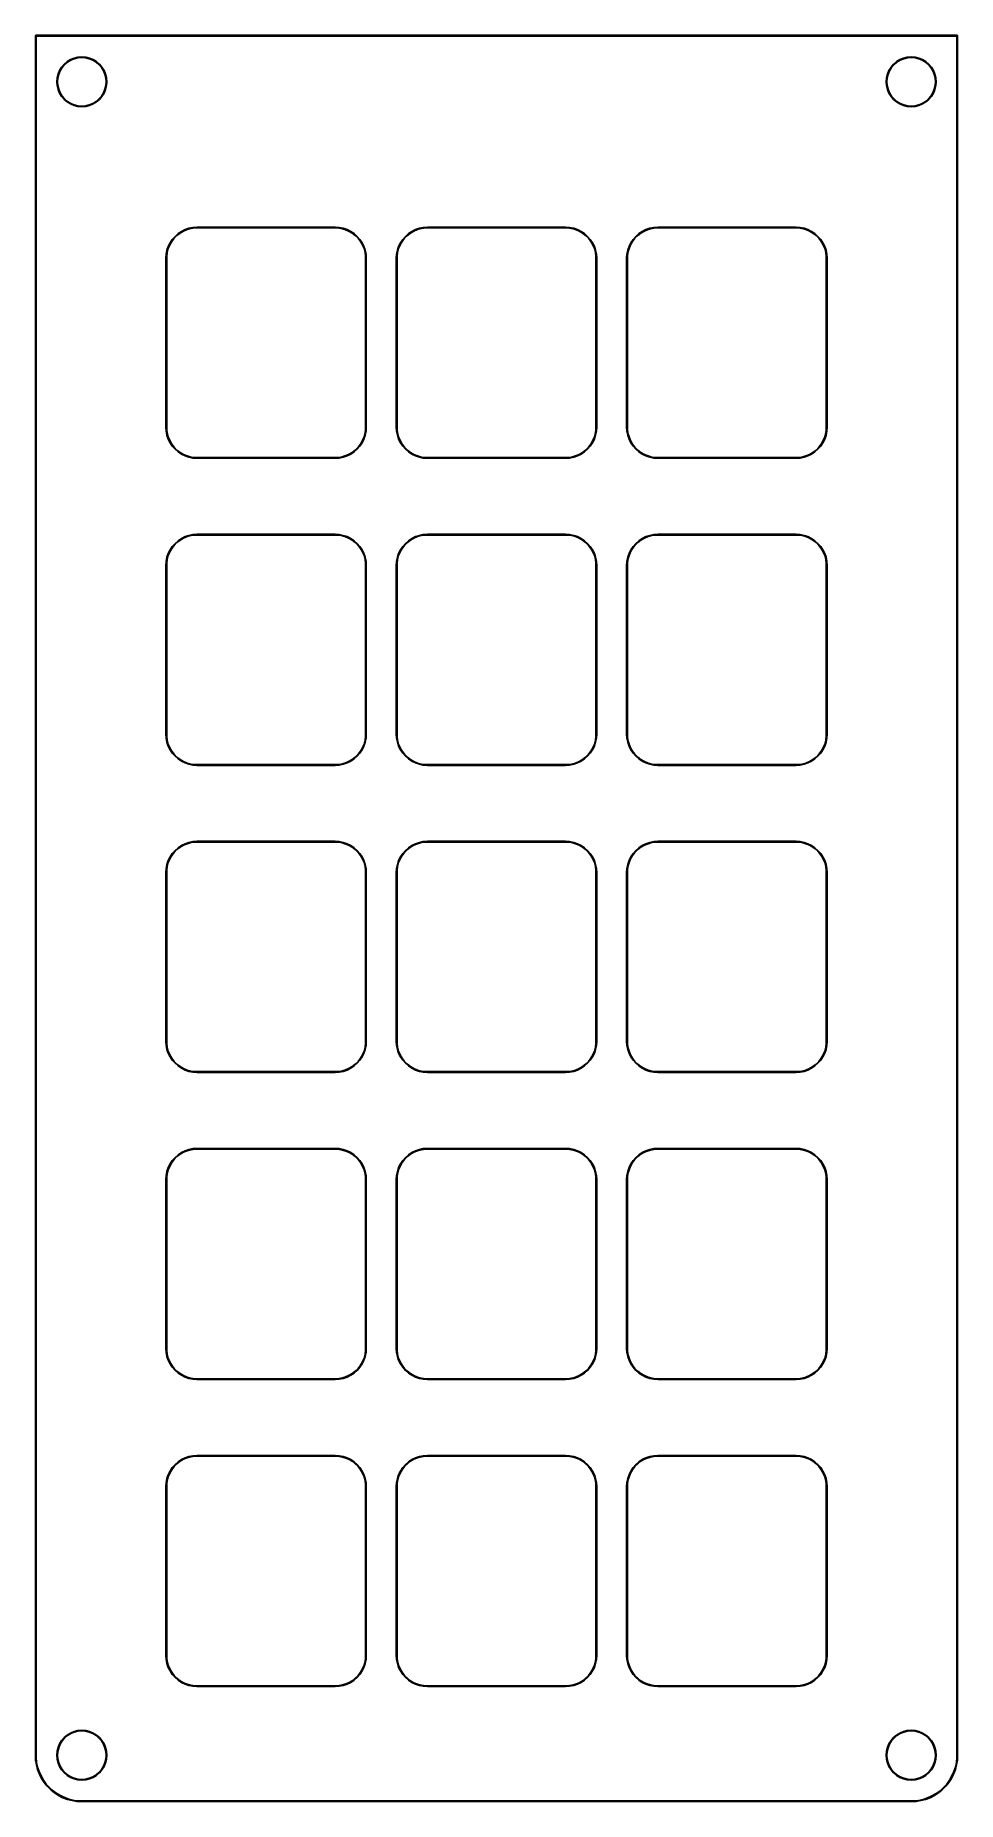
# Model space of a CAD drawing. Extents: x 2.16 to 4.53, y -6.89 to -2.36.
import ezdxf

# ---------------------------------------------------------------- set-up
doc = ezdxf.new("R2010")
doc.units = 0
doc.header["$MEASUREMENT"] = 0
doc.layers.add('BLACK', color=7, linetype='CONTINUOUS')

msp = doc.modelspace()

# ---------------------------------------------------------------- linework, layer by layer
at = {"layer": 'BLACK', "linetype": 'CONTINUOUS'}
for p, q in [((2.1644, -2.3618), (2.165, -2.3613)), ((2.1644, -2.3622), (2.1644, -2.3618)), ((2.1644, -6.7717), (2.1644, -2.3622)), ((2.165, -2.3613), (2.1654, -2.3612)), ((2.1654, -2.3612), (4.5276, -2.3612)), ((2.1663, -2.3632), (2.1663, -6.7717)), ((4.5266, -2.3632), (2.1663, -2.3632)), ((4.5266, -6.7717), (4.5266, -2.3632)), ((4.5276, -2.3612), (4.5279, -2.3613)), ((4.5279, -2.3613), (4.5285, -2.3618)), ((4.5285, -2.3618), (4.5285, -2.3622)), ((4.5285, -2.3622), (4.5285, -6.7717)), ((2.2265, -2.4513), (2.2317, -2.4427)), ((2.2331, -2.4438), (2.228, -2.4521)), ((2.2317, -2.4427), (2.2382, -2.4351)), ((2.2395, -2.4363), (2.2331, -2.4438)), ((2.2382, -2.4351), (2.2459, -2.4286)), ((2.2469, -2.43), (2.2395, -2.4363)), ((2.2459, -2.4286), (2.2544, -2.4233)), ((2.2552, -2.4249), (2.2469, -2.43)), ((2.2544, -2.4233), (2.2637, -2.4195)), ((2.2642, -2.4212), (2.2552, -2.4249)), ((2.2637, -2.4195), (2.2735, -2.4171)), ((2.2737, -2.4189), (2.2642, -2.4212)), ((2.2735, -2.4171), (2.2835, -2.4163)), ((2.2835, -2.4181), (2.2737, -2.4189)), ((2.2835, -2.4163), (2.2935, -2.4171)), ((2.2932, -2.4189), (2.2835, -2.4181)), ((2.3027, -2.4212), (2.2932, -2.4189)), ((2.2935, -2.4171), (2.3032, -2.4195)), ((2.3117, -2.4249), (2.3027, -2.4212)), ((2.3032, -2.4195), (2.3125, -2.4233)), ((2.32, -2.43), (2.3117, -2.4249)), ((2.3125, -2.4233), (2.3211, -2.4286)), ((2.3274, -2.4363), (2.32, -2.43)), ((2.3211, -2.4286), (2.3287, -2.4351)), ((2.3338, -2.4438), (2.3274, -2.4363)), ((2.3287, -2.4351), (2.3352, -2.4427)), ((2.3389, -2.4521), (2.3338, -2.4438)), ((2.3352, -2.4427), (2.3405, -2.4513)), ((4.3524, -2.4513), (4.3577, -2.4427)), ((4.3591, -2.4438), (4.354, -2.4521)), ((4.3577, -2.4427), (4.3642, -2.4351)), ((4.3655, -2.4363), (4.3591, -2.4438)), ((4.3642, -2.4351), (4.3718, -2.4286)), ((4.3729, -2.43), (4.3655, -2.4363)), ((4.3718, -2.4286), (4.3804, -2.4233)), ((4.3812, -2.4249), (4.3729, -2.43)), ((4.3804, -2.4233), (4.3897, -2.4195)), ((4.3902, -2.4212), (4.3812, -2.4249)), ((4.3897, -2.4195), (4.3994, -2.4171)), ((4.3997, -2.4189), (4.3902, -2.4212)), ((4.3994, -2.4171), (4.4094, -2.4163)), ((4.4094, -2.4181), (4.3997, -2.4189)), ((4.4094, -2.4163), (4.4195, -2.4171)), ((4.4192, -2.4189), (4.4094, -2.4181)), ((4.4287, -2.4212), (4.4192, -2.4189)), ((4.4195, -2.4171), (4.4292, -2.4195)), ((4.4377, -2.4249), (4.4287, -2.4212)), ((4.4292, -2.4195), (4.4385, -2.4233)), ((4.446, -2.43), (4.4377, -2.4249)), ((4.4385, -2.4233), (4.4471, -2.4286)), ((4.4534, -2.4363), (4.446, -2.43)), ((4.4471, -2.4286), (4.4547, -2.4351)), ((4.4598, -2.4438), (4.4534, -2.4363)), ((4.4547, -2.4351), (4.4612, -2.4427)), ((4.4649, -2.4521), (4.4598, -2.4438)), ((4.4612, -2.4427), (4.4665, -2.4513)), ((2.2195, -2.4803), (2.2203, -2.4703)), ((2.2203, -2.4903), (2.2195, -2.4803)), ((2.2203, -2.4703), (2.2226, -2.4605)), ((2.2226, -2.5001), (2.2203, -2.4903)), ((2.222, -2.4706), (2.2213, -2.4803)), ((2.2213, -2.4803), (2.222, -2.49)), ((2.2243, -2.4611), (2.222, -2.4706)), ((2.222, -2.49), (2.2243, -2.4995)), ((2.2226, -2.4605), (2.2265, -2.4513)), ((2.228, -2.4521), (2.2243, -2.4611)), ((2.3426, -2.4611), (2.3389, -2.4521)), ((2.3405, -2.4513), (2.3443, -2.4605)), ((2.3449, -2.4706), (2.3426, -2.4611)), ((2.3426, -2.4995), (2.3449, -2.49)), ((2.3443, -2.4605), (2.3467, -2.4703)), ((2.3467, -2.4903), (2.3443, -2.5001)), ((2.3457, -2.4803), (2.3449, -2.4706)), ((2.3449, -2.49), (2.3457, -2.4803)), ((2.3467, -2.4703), (2.3474, -2.4803)), ((2.3474, -2.4803), (2.3467, -2.4903)), ((4.3455, -2.4803), (4.3463, -2.4703)), ((4.3463, -2.4903), (4.3455, -2.4803)), ((4.3463, -2.4703), (4.3486, -2.4605)), ((4.3486, -2.5001), (4.3463, -2.4903)), ((4.348, -2.4706), (4.3472, -2.4803)), ((4.3472, -2.4803), (4.348, -2.49)), ((4.3503, -2.4611), (4.348, -2.4706)), ((4.348, -2.49), (4.3503, -2.4995)), ((4.3486, -2.4605), (4.3524, -2.4513)), ((4.354, -2.4521), (4.3503, -2.4611)), ((4.4686, -2.4611), (4.4649, -2.4521)), ((4.4665, -2.4513), (4.4703, -2.4605)), ((4.4709, -2.4706), (4.4686, -2.4611)), ((4.4686, -2.4995), (4.4709, -2.49)), ((4.4703, -2.4605), (4.4726, -2.4703)), ((4.4726, -2.4903), (4.4703, -2.5001)), ((4.4716, -2.4803), (4.4709, -2.4706)), ((4.4709, -2.49), (4.4716, -2.4803)), ((4.4726, -2.4703), (4.4734, -2.4803)), ((4.4734, -2.4803), (4.4726, -2.4903)), ((2.2265, -2.5094), (2.2226, -2.5001)), ((2.2243, -2.4995), (2.228, -2.5086)), ((2.2317, -2.5179), (2.2265, -2.5094)), ((2.228, -2.5086), (2.2331, -2.5169)), ((2.2382, -2.5256), (2.2317, -2.5179)), ((2.2331, -2.5169), (2.2395, -2.5243)), ((2.2459, -2.5321), (2.2382, -2.5256)), ((2.2395, -2.5243), (2.2469, -2.5306)), ((2.2544, -2.5373), (2.2459, -2.5321)), ((2.2469, -2.5306), (2.2552, -2.5357)), ((2.2552, -2.5357), (2.2642, -2.5395)), ((2.3027, -2.5395), (2.3117, -2.5357)), ((2.3117, -2.5357), (2.32, -2.5306)), ((2.3211, -2.5321), (2.3125, -2.5373)), ((2.32, -2.5306), (2.3274, -2.5243)), ((2.3287, -2.5256), (2.3211, -2.5321)), ((2.3274, -2.5243), (2.3338, -2.5169)), ((2.3352, -2.5179), (2.3287, -2.5256)), ((2.3338, -2.5169), (2.3389, -2.5086)), ((2.3405, -2.5094), (2.3352, -2.5179)), ((2.3389, -2.5086), (2.3426, -2.4995)), ((2.3443, -2.5001), (2.3405, -2.5094)), ((4.3524, -2.5094), (4.3486, -2.5001)), ((4.3503, -2.4995), (4.354, -2.5086)), ((4.3577, -2.5179), (4.3524, -2.5094)), ((4.354, -2.5086), (4.3591, -2.5169)), ((4.3642, -2.5256), (4.3577, -2.5179)), ((4.3591, -2.5169), (4.3655, -2.5243)), ((4.3718, -2.5321), (4.3642, -2.5256)), ((4.3655, -2.5243), (4.3729, -2.5306)), ((4.3804, -2.5373), (4.3718, -2.5321)), ((4.3729, -2.5306), (4.3812, -2.5357)), ((4.3812, -2.5357), (4.3902, -2.5395)), ((4.4287, -2.5395), (4.4377, -2.5357)), ((4.4377, -2.5357), (4.446, -2.5306)), ((4.4471, -2.5321), (4.4385, -2.5373)), ((4.446, -2.5306), (4.4534, -2.5243)), ((4.4547, -2.5256), (4.4471, -2.5321)), ((4.4534, -2.5243), (4.4598, -2.5169)), ((4.4612, -2.5179), (4.4547, -2.5256)), ((4.4598, -2.5169), (4.4649, -2.5086)), ((4.4665, -2.5094), (4.4612, -2.5179)), ((4.4649, -2.5086), (4.4686, -2.4995)), ((4.4703, -2.5001), (4.4665, -2.5094)), ((2.2637, -2.5412), (2.2544, -2.5373)), ((2.2735, -2.5435), (2.2637, -2.5412)), ((2.2642, -2.5395), (2.2737, -2.5417)), ((2.2835, -2.5443), (2.2735, -2.5435)), ((2.2737, -2.5417), (2.2835, -2.5425)), ((2.2835, -2.5425), (2.2932, -2.5417)), ((2.2935, -2.5435), (2.2835, -2.5443)), ((2.2932, -2.5417), (2.3027, -2.5395)), ((2.3032, -2.5412), (2.2935, -2.5435)), ((2.3125, -2.5373), (2.3032, -2.5412)), ((4.3897, -2.5412), (4.3804, -2.5373)), ((4.3994, -2.5435), (4.3897, -2.5412)), ((4.3902, -2.5395), (4.3997, -2.5417)), ((4.4094, -2.5443), (4.3994, -2.5435)), ((4.3997, -2.5417), (4.4094, -2.5425)), ((4.4094, -2.5425), (4.4192, -2.5417)), ((4.4195, -2.5435), (4.4094, -2.5443)), ((4.4192, -2.5417), (4.4287, -2.5395)), ((4.4292, -2.5412), (4.4195, -2.5435)), ((4.4385, -2.5373), (4.4292, -2.5412)), ((2.5683, -2.854), (2.5787, -2.8533)), ((2.5787, -2.8533), (2.9331, -2.8533)), ((2.9331, -2.8533), (2.9435, -2.854)), ((3.1589, -2.854), (3.1693, -2.8533)), ((3.1693, -2.8533), (3.5236, -2.8533)), ((3.5236, -2.8533), (3.534, -2.854)), ((3.7494, -2.854), (3.7598, -2.8533)), ((3.7598, -2.8533), (4.1142, -2.8533)), ((4.1142, -2.8533), (4.1246, -2.854)), ((2.5089, -2.8986), (2.505, -2.908)), ((2.5051, -2.9026), (2.5097, -2.8932)), ((2.5139, -2.8898), (2.5089, -2.8986)), ((2.5097, -2.8932), (2.5155, -2.8845)), ((2.5202, -2.8817), (2.5139, -2.8898)), ((2.5155, -2.8845), (2.5224, -2.8767)), ((2.5274, -2.8745), (2.5202, -2.8817)), ((2.5224, -2.8767), (2.5302, -2.8698)), ((2.5354, -2.8683), (2.5274, -2.8745)), ((2.5302, -2.8698), (2.5389, -2.864)), ((2.5443, -2.8632), (2.5354, -2.8683)), ((2.5389, -2.864), (2.5482, -2.8594)), ((2.5537, -2.8593), (2.5443, -2.8632)), ((2.5482, -2.8594), (2.5581, -2.8561)), ((2.5635, -2.8566), (2.5537, -2.8593)), ((2.5581, -2.8561), (2.5683, -2.854)), ((2.5736, -2.8553), (2.5635, -2.8566)), ((2.5787, -2.8553), (2.5736, -2.8553)), ((2.9331, -2.8553), (2.5787, -2.8553)), ((2.9382, -2.8553), (2.9331, -2.8553)), ((2.9483, -2.8566), (2.9382, -2.8553)), ((2.9435, -2.854), (2.9537, -2.8561)), ((2.9581, -2.8593), (2.9483, -2.8566)), ((2.9537, -2.8561), (2.9636, -2.8594)), ((2.9675, -2.8632), (2.9581, -2.8593)), ((2.9636, -2.8594), (2.9729, -2.864)), ((2.9764, -2.8683), (2.9675, -2.8632)), ((2.9729, -2.864), (2.9816, -2.8698)), ((2.9844, -2.8745), (2.9764, -2.8683)), ((2.9816, -2.8698), (2.9894, -2.8767)), ((2.9917, -2.8817), (2.9844, -2.8745)), ((2.9894, -2.8767), (2.9963, -2.8845)), ((2.9979, -2.8898), (2.9917, -2.8817)), ((2.9963, -2.8845), (3.0021, -2.8932)), ((3.003, -2.8986), (2.9979, -2.8898)), ((3.0021, -2.8932), (3.0067, -2.9026)), ((3.0069, -2.908), (3.003, -2.8986)), ((3.0994, -2.8986), (3.0955, -2.908)), ((3.0956, -2.9026), (3.1002, -2.8932)), ((3.1045, -2.8898), (3.0994, -2.8986)), ((3.1002, -2.8932), (3.106, -2.8845)), ((3.1107, -2.8817), (3.1045, -2.8898)), ((3.106, -2.8845), (3.1129, -2.8767)), ((3.1179, -2.8745), (3.1107, -2.8817)), ((3.1129, -2.8767), (3.1208, -2.8698)), ((3.126, -2.8683), (3.1179, -2.8745)), ((3.1208, -2.8698), (3.1294, -2.864)), ((3.1348, -2.8632), (3.126, -2.8683)), ((3.1294, -2.864), (3.1388, -2.8594)), ((3.1442, -2.8593), (3.1348, -2.8632)), ((3.1388, -2.8594), (3.1487, -2.8561)), ((3.1541, -2.8566), (3.1442, -2.8593)), ((3.1487, -2.8561), (3.1589, -2.854)), ((3.1642, -2.8553), (3.1541, -2.8566)), ((3.1693, -2.8553), (3.1642, -2.8553)), ((3.5236, -2.8553), (3.1693, -2.8553)), ((3.5287, -2.8553), (3.5236, -2.8553)), ((3.5388, -2.8566), (3.5287, -2.8553)), ((3.534, -2.854), (3.5443, -2.8561)), ((3.5487, -2.8593), (3.5388, -2.8566)), ((3.5443, -2.8561), (3.5541, -2.8594)), ((3.5581, -2.8632), (3.5487, -2.8593)), ((3.5541, -2.8594), (3.5635, -2.864)), ((3.5669, -2.8683), (3.5581, -2.8632)), ((3.5635, -2.864), (3.5722, -2.8698)), ((3.575, -2.8745), (3.5669, -2.8683)), ((3.5722, -2.8698), (3.58, -2.8767)), ((3.5822, -2.8817), (3.575, -2.8745)), ((3.58, -2.8767), (3.5869, -2.8845)), ((3.5884, -2.8898), (3.5822, -2.8817)), ((3.5869, -2.8845), (3.5927, -2.8932)), ((3.5935, -2.8986), (3.5884, -2.8898)), ((3.5927, -2.8932), (3.5973, -2.9026)), ((3.5974, -2.908), (3.5935, -2.8986)), ((3.69, -2.8986), (3.6861, -2.908)), ((3.6862, -2.9026), (3.6908, -2.8932)), ((3.6951, -2.8898), (3.69, -2.8986)), ((3.6908, -2.8932), (3.6966, -2.8845)), ((3.7013, -2.8817), (3.6951, -2.8898)), ((3.6966, -2.8845), (3.7035, -2.8767)), ((3.7085, -2.8745), (3.7013, -2.8817)), ((3.7035, -2.8767), (3.7113, -2.8698)), ((3.7166, -2.8683), (3.7085, -2.8745)), ((3.7113, -2.8698), (3.72, -2.864)), ((3.7254, -2.8632), (3.7166, -2.8683)), ((3.72, -2.864), (3.7293, -2.8594)), ((3.7348, -2.8593), (3.7254, -2.8632)), ((3.7293, -2.8594), (3.7392, -2.8561)), ((3.7446, -2.8566), (3.7348, -2.8593)), ((3.7392, -2.8561), (3.7494, -2.854)), ((3.7547, -2.8553), (3.7446, -2.8566)), ((3.7598, -2.8553), (3.7547, -2.8553)), ((4.1142, -2.8553), (3.7598, -2.8553)), ((4.1193, -2.8553), (4.1142, -2.8553)), ((4.1294, -2.8566), (4.1193, -2.8553)), ((4.1246, -2.854), (4.1348, -2.8561)), ((4.1392, -2.8593), (4.1294, -2.8566)), ((4.1348, -2.8561), (4.1447, -2.8594)), ((4.1486, -2.8632), (4.1392, -2.8593)), ((4.1447, -2.8594), (4.154, -2.864)), ((4.1575, -2.8683), (4.1486, -2.8632)), ((4.154, -2.864), (4.1627, -2.8698)), ((4.1656, -2.8745), (4.1575, -2.8683)), ((4.1627, -2.8698), (4.1705, -2.8767)), ((4.1728, -2.8817), (4.1656, -2.8745)), ((4.1705, -2.8767), (4.1774, -2.8845)), ((4.179, -2.8898), (4.1728, -2.8817)), ((4.1774, -2.8845), (4.1832, -2.8932)), ((4.1841, -2.8986), (4.179, -2.8898)), ((4.1832, -2.8932), (4.1878, -2.9026)), ((4.188, -2.908), (4.1841, -2.8986)), ((2.499, -2.9331), (2.4997, -2.9227)), ((2.499, -3.3661), (2.499, -2.9331)), ((2.4997, -2.9227), (2.5017, -2.9124)), ((2.5023, -2.9179), (2.501, -2.928)), ((2.501, -2.928), (2.501, -2.9331)), ((2.501, -2.9331), (2.501, -3.3661)), ((2.5017, -2.9124), (2.5051, -2.9026)), ((2.505, -2.908), (2.5023, -2.9179)), ((3.0067, -2.9026), (3.0101, -2.9124)), ((3.0095, -2.9179), (3.0069, -2.908)), ((3.0108, -2.928), (3.0095, -2.9179)), ((3.0101, -2.9124), (3.0121, -2.9227)), ((3.0108, -2.9331), (3.0108, -2.928)), ((3.0108, -3.3661), (3.0108, -2.9331)), ((3.0121, -2.9227), (3.0128, -2.9331)), ((3.0128, -2.9331), (3.0128, -3.3661)), ((3.0896, -2.9331), (3.0902, -2.9227)), ((3.0896, -3.3661), (3.0896, -2.9331)), ((3.0902, -2.9227), (3.0923, -2.9124)), ((3.0929, -2.9179), (3.0915, -2.928)), ((3.0915, -2.928), (3.0915, -2.9331)), ((3.0915, -2.9331), (3.0915, -3.3661)), ((3.0923, -2.9124), (3.0956, -2.9026)), ((3.0955, -2.908), (3.0929, -2.9179)), ((3.5973, -2.9026), (3.6006, -2.9124)), ((3.6, -2.9179), (3.5974, -2.908)), ((3.6014, -2.928), (3.6, -2.9179)), ((3.6006, -2.9124), (3.6027, -2.9227)), ((3.6014, -2.9331), (3.6014, -2.928)), ((3.6014, -3.3661), (3.6014, -2.9331)), ((3.6027, -2.9227), (3.6033, -2.9331)), ((3.6033, -2.9331), (3.6033, -3.3661)), ((3.6801, -2.9331), (3.6808, -2.9227)), ((3.6801, -3.3661), (3.6801, -2.9331)), ((3.6808, -2.9227), (3.6828, -2.9124)), ((3.6834, -2.9179), (3.6821, -2.928)), ((3.6821, -2.928), (3.6821, -2.9331)), ((3.6821, -2.9331), (3.6821, -3.3661)), ((3.6828, -2.9124), (3.6862, -2.9026)), ((3.6861, -2.908), (3.6834, -2.9179)), ((4.1878, -2.9026), (4.1912, -2.9124)), ((4.1906, -2.9179), (4.188, -2.908)), ((4.1919, -2.928), (4.1906, -2.9179)), ((4.1912, -2.9124), (4.1932, -2.9227)), ((4.1919, -2.9331), (4.1919, -2.928)), ((4.1919, -3.3661), (4.1919, -2.9331)), ((4.1932, -2.9227), (4.1939, -2.9331)), ((4.1939, -2.9331), (4.1939, -3.3661)), ((2.4997, -3.3765), (2.499, -3.3661)), ((2.5017, -3.3868), (2.4997, -3.3765)), ((2.501, -3.3661), (2.501, -3.3712)), ((2.501, -3.3712), (2.5023, -3.3813)), ((2.5051, -3.3967), (2.5017, -3.3868)), ((2.5023, -3.3813), (2.505, -3.3912)), ((2.505, -3.3912), (2.5089, -3.4006)), ((2.5097, -3.406), (2.5051, -3.3967)), ((3.0067, -3.3967), (3.0021, -3.406)), ((3.003, -3.4006), (3.0069, -3.3912)), ((3.0101, -3.3868), (3.0067, -3.3967)), ((3.0069, -3.3912), (3.0095, -3.3813)), ((3.0095, -3.3813), (3.0108, -3.3712)), ((3.0121, -3.3765), (3.0101, -3.3868)), ((3.0108, -3.3712), (3.0108, -3.3661)), ((3.0128, -3.3661), (3.0121, -3.3765)), ((3.0902, -3.3765), (3.0896, -3.3661)), ((3.0923, -3.3868), (3.0902, -3.3765)), ((3.0915, -3.3661), (3.0915, -3.3712)), ((3.0915, -3.3712), (3.0929, -3.3813)), ((3.0956, -3.3967), (3.0923, -3.3868)), ((3.0929, -3.3813), (3.0955, -3.3912)), ((3.0955, -3.3912), (3.0994, -3.4006)), ((3.1002, -3.406), (3.0956, -3.3967)), ((3.5973, -3.3967), (3.5927, -3.406)), ((3.5935, -3.4006), (3.5974, -3.3912)), ((3.6006, -3.3868), (3.5973, -3.3967)), ((3.5974, -3.3912), (3.6, -3.3813)), ((3.6, -3.3813), (3.6014, -3.3712)), ((3.6027, -3.3765), (3.6006, -3.3868)), ((3.6014, -3.3712), (3.6014, -3.3661)), ((3.6033, -3.3661), (3.6027, -3.3765)), ((3.6808, -3.3765), (3.6801, -3.3661)), ((3.6828, -3.3868), (3.6808, -3.3765)), ((3.6821, -3.3661), (3.6821, -3.3712)), ((3.6821, -3.3712), (3.6834, -3.3813)), ((3.6862, -3.3967), (3.6828, -3.3868)), ((3.6834, -3.3813), (3.6861, -3.3912)), ((3.6861, -3.3912), (3.69, -3.4006)), ((3.6908, -3.406), (3.6862, -3.3967)), ((4.1878, -3.3967), (4.1832, -3.406)), ((4.1841, -3.4006), (4.188, -3.3912)), ((4.1912, -3.3868), (4.1878, -3.3967)), ((4.188, -3.3912), (4.1906, -3.3813)), ((4.1906, -3.3813), (4.1919, -3.3712)), ((4.1932, -3.3765), (4.1912, -3.3868)), ((4.1919, -3.3712), (4.1919, -3.3661)), ((4.1939, -3.3661), (4.1932, -3.3765)), ((2.5089, -3.4006), (2.5139, -3.4094)), ((2.5155, -3.4147), (2.5097, -3.406)), ((2.5139, -3.4094), (2.5202, -3.4175)), ((2.5224, -3.4225), (2.5155, -3.4147)), ((2.5202, -3.4175), (2.5274, -3.4247)), ((2.5302, -3.4294), (2.5224, -3.4225)), ((2.5274, -3.4247), (2.5354, -3.4309)), ((2.5389, -3.4352), (2.5302, -3.4294)), ((2.5354, -3.4309), (2.5443, -3.436)), ((2.5482, -3.4398), (2.5389, -3.4352)), ((2.5443, -3.436), (2.5537, -3.4399)), ((2.5581, -3.4431), (2.5482, -3.4398)), ((2.5537, -3.4399), (2.5635, -3.4426)), ((2.9483, -3.4426), (2.9581, -3.4399)), ((2.9636, -3.4398), (2.9537, -3.4431)), ((2.9581, -3.4399), (2.9675, -3.436)), ((2.9729, -3.4352), (2.9636, -3.4398)), ((2.9675, -3.436), (2.9764, -3.4309)), ((2.9816, -3.4294), (2.9729, -3.4352)), ((2.9764, -3.4309), (2.9844, -3.4247)), ((2.9894, -3.4225), (2.9816, -3.4294)), ((2.9844, -3.4247), (2.9917, -3.4175)), ((2.9963, -3.4147), (2.9894, -3.4225)), ((2.9917, -3.4175), (2.9979, -3.4094)), ((3.0021, -3.406), (2.9963, -3.4147)), ((2.9979, -3.4094), (3.003, -3.4006)), ((3.0994, -3.4006), (3.1045, -3.4094)), ((3.106, -3.4147), (3.1002, -3.406)), ((3.1045, -3.4094), (3.1107, -3.4175)), ((3.1129, -3.4225), (3.106, -3.4147)), ((3.1107, -3.4175), (3.1179, -3.4247)), ((3.1208, -3.4294), (3.1129, -3.4225)), ((3.1179, -3.4247), (3.126, -3.4309)), ((3.1294, -3.4352), (3.1208, -3.4294)), ((3.126, -3.4309), (3.1348, -3.436)), ((3.1388, -3.4398), (3.1294, -3.4352)), ((3.1348, -3.436), (3.1442, -3.4399)), ((3.1487, -3.4431), (3.1388, -3.4398)), ((3.1442, -3.4399), (3.1541, -3.4426)), ((3.5388, -3.4426), (3.5487, -3.4399)), ((3.5541, -3.4398), (3.5443, -3.4431)), ((3.5487, -3.4399), (3.5581, -3.436)), ((3.5635, -3.4352), (3.5541, -3.4398)), ((3.5581, -3.436), (3.5669, -3.4309)), ((3.5722, -3.4294), (3.5635, -3.4352)), ((3.5669, -3.4309), (3.575, -3.4247)), ((3.58, -3.4225), (3.5722, -3.4294)), ((3.575, -3.4247), (3.5822, -3.4175)), ((3.5869, -3.4147), (3.58, -3.4225)), ((3.5822, -3.4175), (3.5884, -3.4094)), ((3.5927, -3.406), (3.5869, -3.4147)), ((3.5884, -3.4094), (3.5935, -3.4006)), ((3.69, -3.4006), (3.6951, -3.4094)), ((3.6966, -3.4147), (3.6908, -3.406)), ((3.6951, -3.4094), (3.7013, -3.4175)), ((3.7035, -3.4225), (3.6966, -3.4147)), ((3.7013, -3.4175), (3.7085, -3.4247)), ((3.7113, -3.4294), (3.7035, -3.4225)), ((3.7085, -3.4247), (3.7166, -3.4309)), ((3.72, -3.4352), (3.7113, -3.4294)), ((3.7166, -3.4309), (3.7254, -3.436)), ((3.7293, -3.4398), (3.72, -3.4352)), ((3.7254, -3.436), (3.7348, -3.4399)), ((3.7392, -3.4431), (3.7293, -3.4398)), ((3.7348, -3.4399), (3.7446, -3.4426)), ((4.1294, -3.4426), (4.1392, -3.4399)), ((4.1447, -3.4398), (4.1348, -3.4431)), ((4.1392, -3.4399), (4.1486, -3.436)), ((4.154, -3.4352), (4.1447, -3.4398)), ((4.1486, -3.436), (4.1575, -3.4309)), ((4.1627, -3.4294), (4.154, -3.4352)), ((4.1575, -3.4309), (4.1656, -3.4247)), ((4.1705, -3.4225), (4.1627, -3.4294)), ((4.1656, -3.4247), (4.1728, -3.4175)), ((4.1774, -3.4147), (4.1705, -3.4225)), ((4.1728, -3.4175), (4.179, -3.4094)), ((4.1832, -3.406), (4.1774, -3.4147)), ((4.179, -3.4094), (4.1841, -3.4006)), ((2.5683, -3.4452), (2.5581, -3.4431)), ((2.5635, -3.4426), (2.5736, -3.4439)), ((2.5787, -3.4459), (2.5683, -3.4452)), ((2.5736, -3.4439), (2.5787, -3.4439)), ((2.5787, -3.4439), (2.9331, -3.4439)), ((2.9331, -3.4459), (2.5787, -3.4459)), ((2.9331, -3.4439), (2.9382, -3.4439)), ((2.9435, -3.4452), (2.9331, -3.4459)), ((2.9382, -3.4439), (2.9483, -3.4426)), ((2.9537, -3.4431), (2.9435, -3.4452)), ((3.1589, -3.4452), (3.1487, -3.4431)), ((3.1541, -3.4426), (3.1642, -3.4439)), ((3.1693, -3.4459), (3.1589, -3.4452)), ((3.1642, -3.4439), (3.1693, -3.4439)), ((3.1693, -3.4439), (3.5236, -3.4439)), ((3.5236, -3.4459), (3.1693, -3.4459)), ((3.5236, -3.4439), (3.5287, -3.4439)), ((3.534, -3.4452), (3.5236, -3.4459)), ((3.5287, -3.4439), (3.5388, -3.4426)), ((3.5443, -3.4431), (3.534, -3.4452)), ((3.7494, -3.4452), (3.7392, -3.4431)), ((3.7446, -3.4426), (3.7547, -3.4439)), ((3.7598, -3.4459), (3.7494, -3.4452)), ((3.7547, -3.4439), (3.7598, -3.4439)), ((3.7598, -3.4439), (4.1142, -3.4439)), ((4.1142, -3.4459), (3.7598, -3.4459)), ((4.1142, -3.4439), (4.1193, -3.4439)), ((4.1246, -3.4452), (4.1142, -3.4459)), ((4.1193, -3.4439), (4.1294, -3.4426)), ((4.1348, -3.4431), (4.1246, -3.4452)), ((2.5155, -3.6719), (2.5224, -3.6641)), ((2.5274, -3.6619), (2.5202, -3.6691)), ((2.5224, -3.6641), (2.5302, -3.6572)), ((2.5354, -3.6557), (2.5274, -3.6619)), ((2.5302, -3.6572), (2.5389, -3.6514)), ((2.5443, -3.6506), (2.5354, -3.6557)), ((2.5389, -3.6514), (2.5482, -3.6468)), ((2.5537, -3.6467), (2.5443, -3.6506)), ((2.5482, -3.6468), (2.5581, -3.6435)), ((2.5635, -3.644), (2.5537, -3.6467)), ((2.5581, -3.6435), (2.5683, -3.6414)), ((2.5736, -3.6427), (2.5635, -3.644)), ((2.5683, -3.6414), (2.5787, -3.6407)), ((2.5787, -3.6427), (2.5736, -3.6427)), ((2.5787, -3.6407), (2.9331, -3.6407)), ((2.9331, -3.6427), (2.5787, -3.6427)), ((2.9331, -3.6407), (2.9435, -3.6414)), ((2.9382, -3.6427), (2.9331, -3.6427)), ((2.9483, -3.644), (2.9382, -3.6427)), ((2.9435, -3.6414), (2.9537, -3.6435)), ((2.9581, -3.6467), (2.9483, -3.644)), ((2.9537, -3.6435), (2.9636, -3.6468)), ((2.9675, -3.6506), (2.9581, -3.6467)), ((2.9636, -3.6468), (2.9729, -3.6514)), ((2.9764, -3.6557), (2.9675, -3.6506)), ((2.9729, -3.6514), (2.9816, -3.6572)), ((2.9844, -3.6619), (2.9764, -3.6557)), ((2.9816, -3.6572), (2.9894, -3.6641)), ((2.9917, -3.6691), (2.9844, -3.6619)), ((2.9894, -3.6641), (2.9963, -3.6719)), ((3.106, -3.6719), (3.1129, -3.6641)), ((3.1179, -3.6619), (3.1107, -3.6691)), ((3.1129, -3.6641), (3.1208, -3.6572)), ((3.126, -3.6557), (3.1179, -3.6619)), ((3.1208, -3.6572), (3.1294, -3.6514)), ((3.1348, -3.6506), (3.126, -3.6557)), ((3.1294, -3.6514), (3.1388, -3.6468)), ((3.1442, -3.6467), (3.1348, -3.6506)), ((3.1388, -3.6468), (3.1487, -3.6435)), ((3.1541, -3.644), (3.1442, -3.6467)), ((3.1487, -3.6435), (3.1589, -3.6414)), ((3.1642, -3.6427), (3.1541, -3.644)), ((3.1589, -3.6414), (3.1693, -3.6407)), ((3.1693, -3.6427), (3.1642, -3.6427)), ((3.1693, -3.6407), (3.5236, -3.6407)), ((3.5236, -3.6427), (3.1693, -3.6427)), ((3.5236, -3.6407), (3.534, -3.6414)), ((3.5287, -3.6427), (3.5236, -3.6427)), ((3.5388, -3.644), (3.5287, -3.6427)), ((3.534, -3.6414), (3.5443, -3.6435)), ((3.5487, -3.6467), (3.5388, -3.644)), ((3.5443, -3.6435), (3.5541, -3.6468)), ((3.5581, -3.6506), (3.5487, -3.6467)), ((3.5541, -3.6468), (3.5635, -3.6514)), ((3.5669, -3.6557), (3.5581, -3.6506)), ((3.5635, -3.6514), (3.5722, -3.6572)), ((3.575, -3.6619), (3.5669, -3.6557)), ((3.5722, -3.6572), (3.58, -3.6641)), ((3.5822, -3.6691), (3.575, -3.6619)), ((3.58, -3.6641), (3.5869, -3.6719)), ((3.6966, -3.6719), (3.7035, -3.6641)), ((3.7085, -3.6619), (3.7013, -3.6691)), ((3.7035, -3.6641), (3.7113, -3.6572)), ((3.7166, -3.6557), (3.7085, -3.6619)), ((3.7113, -3.6572), (3.72, -3.6514)), ((3.7254, -3.6506), (3.7166, -3.6557)), ((3.72, -3.6514), (3.7293, -3.6468)), ((3.7348, -3.6467), (3.7254, -3.6506)), ((3.7293, -3.6468), (3.7392, -3.6435)), ((3.7446, -3.644), (3.7348, -3.6467)), ((3.7392, -3.6435), (3.7494, -3.6414)), ((3.7547, -3.6427), (3.7446, -3.644)), ((3.7494, -3.6414), (3.7598, -3.6407)), ((3.7598, -3.6427), (3.7547, -3.6427)), ((3.7598, -3.6407), (4.1142, -3.6407)), ((4.1142, -3.6427), (3.7598, -3.6427)), ((4.1142, -3.6407), (4.1246, -3.6414)), ((4.1193, -3.6427), (4.1142, -3.6427)), ((4.1294, -3.644), (4.1193, -3.6427)), ((4.1246, -3.6414), (4.1348, -3.6435)), ((4.1392, -3.6467), (4.1294, -3.644)), ((4.1348, -3.6435), (4.1447, -3.6468)), ((4.1486, -3.6506), (4.1392, -3.6467)), ((4.1447, -3.6468), (4.154, -3.6514)), ((4.1575, -3.6557), (4.1486, -3.6506)), ((4.154, -3.6514), (4.1627, -3.6572)), ((4.1656, -3.6619), (4.1575, -3.6557)), ((4.1627, -3.6572), (4.1705, -3.6641)), ((4.1728, -3.6691), (4.1656, -3.6619)), ((4.1705, -3.6641), (4.1774, -3.6719)), ((2.499, -3.7205), (2.4997, -3.7101)), ((2.4997, -3.7101), (2.5017, -3.6998)), ((2.5023, -3.7053), (2.501, -3.7154)), ((2.5017, -3.6998), (2.5051, -3.69)), ((2.505, -3.6954), (2.5023, -3.7053)), ((2.5089, -3.686), (2.505, -3.6954)), ((2.5051, -3.69), (2.5097, -3.6806)), ((2.5139, -3.6772), (2.5089, -3.686)), ((2.5097, -3.6806), (2.5155, -3.6719)), ((2.5202, -3.6691), (2.5139, -3.6772)), ((2.9979, -3.6772), (2.9917, -3.6691)), ((2.9963, -3.6719), (3.0021, -3.6806)), ((3.003, -3.686), (2.9979, -3.6772)), ((3.0021, -3.6806), (3.0067, -3.69)), ((3.0069, -3.6954), (3.003, -3.686)), ((3.0067, -3.69), (3.0101, -3.6998)), ((3.0095, -3.7053), (3.0069, -3.6954)), ((3.0108, -3.7154), (3.0095, -3.7053)), ((3.0101, -3.6998), (3.0121, -3.7101)), ((3.0121, -3.7101), (3.0128, -3.7205)), ((3.0896, -3.7205), (3.0902, -3.7101)), ((3.0902, -3.7101), (3.0923, -3.6998)), ((3.0929, -3.7053), (3.0915, -3.7154)), ((3.0923, -3.6998), (3.0956, -3.69)), ((3.0955, -3.6954), (3.0929, -3.7053)), ((3.0994, -3.686), (3.0955, -3.6954)), ((3.0956, -3.69), (3.1002, -3.6806)), ((3.1045, -3.6772), (3.0994, -3.686)), ((3.1002, -3.6806), (3.106, -3.6719)), ((3.1107, -3.6691), (3.1045, -3.6772)), ((3.5884, -3.6772), (3.5822, -3.6691)), ((3.5869, -3.6719), (3.5927, -3.6806)), ((3.5935, -3.686), (3.5884, -3.6772)), ((3.5927, -3.6806), (3.5973, -3.69)), ((3.5974, -3.6954), (3.5935, -3.686)), ((3.5973, -3.69), (3.6006, -3.6998)), ((3.6, -3.7053), (3.5974, -3.6954)), ((3.6014, -3.7154), (3.6, -3.7053)), ((3.6006, -3.6998), (3.6027, -3.7101)), ((3.6027, -3.7101), (3.6033, -3.7205)), ((3.6801, -3.7205), (3.6808, -3.7101)), ((3.6808, -3.7101), (3.6828, -3.6998)), ((3.6834, -3.7053), (3.6821, -3.7154)), ((3.6828, -3.6998), (3.6862, -3.69)), ((3.6861, -3.6954), (3.6834, -3.7053)), ((3.69, -3.686), (3.6861, -3.6954)), ((3.6862, -3.69), (3.6908, -3.6806)), ((3.6951, -3.6772), (3.69, -3.686)), ((3.6908, -3.6806), (3.6966, -3.6719)), ((3.7013, -3.6691), (3.6951, -3.6772)), ((4.179, -3.6772), (4.1728, -3.6691)), ((4.1774, -3.6719), (4.1832, -3.6806)), ((4.1841, -3.686), (4.179, -3.6772)), ((4.1832, -3.6806), (4.1878, -3.69)), ((4.188, -3.6954), (4.1841, -3.686)), ((4.1878, -3.69), (4.1912, -3.6998)), ((4.1906, -3.7053), (4.188, -3.6954)), ((4.1919, -3.7154), (4.1906, -3.7053)), ((4.1912, -3.6998), (4.1932, -3.7101)), ((4.1932, -3.7101), (4.1939, -3.7205)), ((2.499, -4.1535), (2.499, -3.7205)), ((2.501, -3.7154), (2.501, -3.7205)), ((2.501, -3.7205), (2.501, -4.1535)), ((3.0108, -3.7205), (3.0108, -3.7154)), ((3.0108, -4.1535), (3.0108, -3.7205)), ((3.0128, -3.7205), (3.0128, -4.1535)), ((3.0896, -4.1535), (3.0896, -3.7205)), ((3.0915, -3.7154), (3.0915, -3.7205)), ((3.0915, -3.7205), (3.0915, -4.1535)), ((3.6014, -3.7205), (3.6014, -3.7154)), ((3.6014, -4.1535), (3.6014, -3.7205)), ((3.6033, -3.7205), (3.6033, -4.1535)), ((3.6801, -4.1535), (3.6801, -3.7205)), ((3.6821, -3.7154), (3.6821, -3.7205)), ((3.6821, -3.7205), (3.6821, -4.1535)), ((4.1919, -3.7205), (4.1919, -3.7154)), ((4.1919, -4.1535), (4.1919, -3.7205)), ((4.1939, -3.7205), (4.1939, -4.1535)), ((2.4997, -4.1639), (2.499, -4.1535)), ((2.5017, -4.1742), (2.4997, -4.1639)), ((2.501, -4.1535), (2.501, -4.1586)), ((2.501, -4.1586), (2.5023, -4.1687)), ((3.0095, -4.1687), (3.0108, -4.1586)), ((3.0121, -4.1639), (3.0101, -4.1742)), ((3.0108, -4.1586), (3.0108, -4.1535)), ((3.0128, -4.1535), (3.0121, -4.1639)), ((3.0902, -4.1639), (3.0896, -4.1535)), ((3.0923, -4.1742), (3.0902, -4.1639)), ((3.0915, -4.1535), (3.0915, -4.1586)), ((3.0915, -4.1586), (3.0929, -4.1687)), ((3.6, -4.1687), (3.6014, -4.1586)), ((3.6027, -4.1639), (3.6006, -4.1742)), ((3.6014, -4.1586), (3.6014, -4.1535)), ((3.6033, -4.1535), (3.6027, -4.1639)), ((3.6808, -4.1639), (3.6801, -4.1535)), ((3.6828, -4.1742), (3.6808, -4.1639)), ((3.6821, -4.1535), (3.6821, -4.1586)), ((3.6821, -4.1586), (3.6834, -4.1687)), ((4.1906, -4.1687), (4.1919, -4.1586)), ((4.1932, -4.1639), (4.1912, -4.1742)), ((4.1919, -4.1586), (4.1919, -4.1535)), ((4.1939, -4.1535), (4.1932, -4.1639)), ((2.5051, -4.1841), (2.5017, -4.1742)), ((2.5023, -4.1687), (2.505, -4.1786)), ((2.505, -4.1786), (2.5089, -4.188)), ((2.5097, -4.1934), (2.5051, -4.1841)), ((2.5089, -4.188), (2.5139, -4.1968)), ((2.5155, -4.2021), (2.5097, -4.1934)), ((2.5139, -4.1968), (2.5202, -4.2049)), ((2.5224, -4.2099), (2.5155, -4.2021)), ((2.5202, -4.2049), (2.5274, -4.2121)), ((2.5302, -4.2168), (2.5224, -4.2099)), ((2.5274, -4.2121), (2.5354, -4.2183)), ((2.9764, -4.2183), (2.9844, -4.2121)), ((2.9894, -4.2099), (2.9816, -4.2168)), ((2.9844, -4.2121), (2.9917, -4.2049)), ((2.9963, -4.2021), (2.9894, -4.2099)), ((2.9917, -4.2049), (2.9979, -4.1968)), ((3.0021, -4.1934), (2.9963, -4.2021)), ((2.9979, -4.1968), (3.003, -4.188)), ((3.0067, -4.1841), (3.0021, -4.1934)), ((3.003, -4.188), (3.0069, -4.1786)), ((3.0101, -4.1742), (3.0067, -4.1841)), ((3.0069, -4.1786), (3.0095, -4.1687)), ((3.0956, -4.1841), (3.0923, -4.1742)), ((3.0929, -4.1687), (3.0955, -4.1786)), ((3.0955, -4.1786), (3.0994, -4.188)), ((3.1002, -4.1934), (3.0956, -4.1841)), ((3.0994, -4.188), (3.1045, -4.1968)), ((3.106, -4.2021), (3.1002, -4.1934)), ((3.1045, -4.1968), (3.1107, -4.2049)), ((3.1129, -4.2099), (3.106, -4.2021)), ((3.1107, -4.2049), (3.1179, -4.2121)), ((3.1208, -4.2168), (3.1129, -4.2099)), ((3.1179, -4.2121), (3.126, -4.2183)), ((3.5669, -4.2183), (3.575, -4.2121)), ((3.58, -4.2099), (3.5722, -4.2168)), ((3.575, -4.2121), (3.5822, -4.2049)), ((3.5869, -4.2021), (3.58, -4.2099)), ((3.5822, -4.2049), (3.5884, -4.1968)), ((3.5927, -4.1934), (3.5869, -4.2021)), ((3.5884, -4.1968), (3.5935, -4.188)), ((3.5973, -4.1841), (3.5927, -4.1934)), ((3.5935, -4.188), (3.5974, -4.1786)), ((3.6006, -4.1742), (3.5973, -4.1841)), ((3.5974, -4.1786), (3.6, -4.1687)), ((3.6862, -4.1841), (3.6828, -4.1742)), ((3.6834, -4.1687), (3.6861, -4.1786)), ((3.6861, -4.1786), (3.69, -4.188)), ((3.6908, -4.1934), (3.6862, -4.1841)), ((3.69, -4.188), (3.6951, -4.1968)), ((3.6966, -4.2021), (3.6908, -4.1934)), ((3.6951, -4.1968), (3.7013, -4.2049)), ((3.7035, -4.2099), (3.6966, -4.2021)), ((3.7013, -4.2049), (3.7085, -4.2121)), ((3.7113, -4.2168), (3.7035, -4.2099)), ((3.7085, -4.2121), (3.7166, -4.2183)), ((4.1575, -4.2183), (4.1656, -4.2121)), ((4.1705, -4.2099), (4.1627, -4.2168)), ((4.1656, -4.2121), (4.1728, -4.2049)), ((4.1774, -4.2021), (4.1705, -4.2099)), ((4.1728, -4.2049), (4.179, -4.1968)), ((4.1832, -4.1934), (4.1774, -4.2021)), ((4.179, -4.1968), (4.1841, -4.188)), ((4.1878, -4.1841), (4.1832, -4.1934)), ((4.1841, -4.188), (4.188, -4.1786)), ((4.1912, -4.1742), (4.1878, -4.1841)), ((4.188, -4.1786), (4.1906, -4.1687)), ((2.5389, -4.2226), (2.5302, -4.2168)), ((2.5354, -4.2183), (2.5443, -4.2234)), ((2.5482, -4.2272), (2.5389, -4.2226)), ((2.5443, -4.2234), (2.5537, -4.2273)), ((2.5581, -4.2306), (2.5482, -4.2272)), ((2.5537, -4.2273), (2.5635, -4.23)), ((2.5683, -4.2326), (2.5581, -4.2306)), ((2.5635, -4.23), (2.5736, -4.2313)), ((2.5787, -4.2333), (2.5683, -4.2326)), ((2.5736, -4.2313), (2.5787, -4.2313)), ((2.5787, -4.2313), (2.9331, -4.2313)), ((2.9331, -4.2333), (2.5787, -4.2333)), ((2.9331, -4.2313), (2.9382, -4.2313)), ((2.9435, -4.2326), (2.9331, -4.2333)), ((2.9382, -4.2313), (2.9483, -4.23)), ((2.9537, -4.2306), (2.9435, -4.2326)), ((2.9483, -4.23), (2.9581, -4.2273)), ((2.9636, -4.2272), (2.9537, -4.2306)), ((2.9581, -4.2273), (2.9675, -4.2234)), ((2.9729, -4.2226), (2.9636, -4.2272)), ((2.9675, -4.2234), (2.9764, -4.2183)), ((2.9816, -4.2168), (2.9729, -4.2226)), ((3.1294, -4.2226), (3.1208, -4.2168)), ((3.126, -4.2183), (3.1348, -4.2234)), ((3.1388, -4.2272), (3.1294, -4.2226)), ((3.1348, -4.2234), (3.1442, -4.2273)), ((3.1487, -4.2306), (3.1388, -4.2272)), ((3.1442, -4.2273), (3.1541, -4.23)), ((3.1589, -4.2326), (3.1487, -4.2306)), ((3.1541, -4.23), (3.1642, -4.2313)), ((3.1693, -4.2333), (3.1589, -4.2326)), ((3.1642, -4.2313), (3.1693, -4.2313)), ((3.1693, -4.2313), (3.5236, -4.2313)), ((3.5236, -4.2333), (3.1693, -4.2333)), ((3.5236, -4.2313), (3.5287, -4.2313)), ((3.534, -4.2326), (3.5236, -4.2333)), ((3.5287, -4.2313), (3.5388, -4.23)), ((3.5443, -4.2306), (3.534, -4.2326)), ((3.5388, -4.23), (3.5487, -4.2273)), ((3.5541, -4.2272), (3.5443, -4.2306)), ((3.5487, -4.2273), (3.5581, -4.2234)), ((3.5635, -4.2226), (3.5541, -4.2272)), ((3.5581, -4.2234), (3.5669, -4.2183)), ((3.5722, -4.2168), (3.5635, -4.2226)), ((3.72, -4.2226), (3.7113, -4.2168)), ((3.7166, -4.2183), (3.7254, -4.2234)), ((3.7293, -4.2272), (3.72, -4.2226)), ((3.7254, -4.2234), (3.7348, -4.2273)), ((3.7392, -4.2306), (3.7293, -4.2272)), ((3.7348, -4.2273), (3.7446, -4.23)), ((3.7494, -4.2326), (3.7392, -4.2306)), ((3.7446, -4.23), (3.7547, -4.2313)), ((3.7598, -4.2333), (3.7494, -4.2326)), ((3.7547, -4.2313), (3.7598, -4.2313)), ((3.7598, -4.2313), (4.1142, -4.2313)), ((4.1142, -4.2333), (3.7598, -4.2333)), ((4.1142, -4.2313), (4.1193, -4.2313)), ((4.1246, -4.2326), (4.1142, -4.2333)), ((4.1193, -4.2313), (4.1294, -4.23)), ((4.1348, -4.2306), (4.1246, -4.2326)), ((4.1294, -4.23), (4.1392, -4.2273)), ((4.1447, -4.2272), (4.1348, -4.2306)), ((4.1392, -4.2273), (4.1486, -4.2234)), ((4.154, -4.2226), (4.1447, -4.2272)), ((4.1486, -4.2234), (4.1575, -4.2183)), ((4.1627, -4.2168), (4.154, -4.2226)), ((2.5302, -4.4446), (2.5389, -4.4388)), ((2.5443, -4.438), (2.5354, -4.4431)), ((2.5389, -4.4388), (2.5482, -4.4342)), ((2.5537, -4.4341), (2.5443, -4.438)), ((2.5482, -4.4342), (2.5581, -4.4309)), ((2.5635, -4.4314), (2.5537, -4.4341)), ((2.5581, -4.4309), (2.5683, -4.4288)), ((2.5736, -4.4301), (2.5635, -4.4314)), ((2.5683, -4.4288), (2.5787, -4.4281)), ((2.5787, -4.4301), (2.5736, -4.4301)), ((2.5787, -4.4281), (2.9331, -4.4281)), ((2.9331, -4.4301), (2.5787, -4.4301)), ((2.9331, -4.4281), (2.9435, -4.4288)), ((2.9382, -4.4301), (2.9331, -4.4301)), ((2.9483, -4.4314), (2.9382, -4.4301)), ((2.9435, -4.4288), (2.9537, -4.4309)), ((2.9581, -4.4341), (2.9483, -4.4314)), ((2.9537, -4.4309), (2.9636, -4.4342)), ((2.9675, -4.438), (2.9581, -4.4341)), ((2.9636, -4.4342), (2.9729, -4.4388)), ((2.9764, -4.4431), (2.9675, -4.438)), ((2.9729, -4.4388), (2.9816, -4.4446)), ((3.1208, -4.4446), (3.1294, -4.4388)), ((3.1348, -4.438), (3.126, -4.4431)), ((3.1294, -4.4388), (3.1388, -4.4342)), ((3.1442, -4.4341), (3.1348, -4.438)), ((3.1388, -4.4342), (3.1487, -4.4309)), ((3.1541, -4.4314), (3.1442, -4.4341)), ((3.1487, -4.4309), (3.1589, -4.4288)), ((3.1642, -4.4301), (3.1541, -4.4314)), ((3.1589, -4.4288), (3.1693, -4.4281)), ((3.1693, -4.4301), (3.1642, -4.4301)), ((3.1693, -4.4281), (3.5236, -4.4281)), ((3.5236, -4.4301), (3.1693, -4.4301)), ((3.5236, -4.4281), (3.534, -4.4288)), ((3.5287, -4.4301), (3.5236, -4.4301)), ((3.5388, -4.4314), (3.5287, -4.4301)), ((3.534, -4.4288), (3.5443, -4.4309)), ((3.5487, -4.4341), (3.5388, -4.4314)), ((3.5443, -4.4309), (3.5541, -4.4342)), ((3.5581, -4.438), (3.5487, -4.4341)), ((3.5541, -4.4342), (3.5635, -4.4388)), ((3.5669, -4.4431), (3.5581, -4.438)), ((3.5635, -4.4388), (3.5722, -4.4446)), ((3.7113, -4.4446), (3.72, -4.4388)), ((3.7254, -4.438), (3.7166, -4.4431)), ((3.72, -4.4388), (3.7293, -4.4342)), ((3.7348, -4.4341), (3.7254, -4.438)), ((3.7293, -4.4342), (3.7392, -4.4309)), ((3.7446, -4.4314), (3.7348, -4.4341)), ((3.7392, -4.4309), (3.7494, -4.4288)), ((3.7547, -4.4301), (3.7446, -4.4314)), ((3.7494, -4.4288), (3.7598, -4.4281)), ((3.7598, -4.4301), (3.7547, -4.4301)), ((3.7598, -4.4281), (4.1142, -4.4281)), ((4.1142, -4.4301), (3.7598, -4.4301)), ((4.1142, -4.4281), (4.1246, -4.4288)), ((4.1193, -4.4301), (4.1142, -4.4301)), ((4.1294, -4.4314), (4.1193, -4.4301)), ((4.1246, -4.4288), (4.1348, -4.4309)), ((4.1392, -4.4341), (4.1294, -4.4314)), ((4.1348, -4.4309), (4.1447, -4.4342)), ((4.1486, -4.438), (4.1392, -4.4341)), ((4.1447, -4.4342), (4.154, -4.4388)), ((4.1575, -4.4431), (4.1486, -4.438)), ((4.154, -4.4388), (4.1627, -4.4446)), ((2.5017, -4.4872), (2.5051, -4.4774)), ((2.505, -4.4828), (2.5023, -4.4927)), ((2.5089, -4.4734), (2.505, -4.4828)), ((2.5051, -4.4774), (2.5097, -4.468)), ((2.5139, -4.4646), (2.5089, -4.4734)), ((2.5097, -4.468), (2.5155, -4.4593)), ((2.5202, -4.4565), (2.5139, -4.4646)), ((2.5155, -4.4593), (2.5224, -4.4515)), ((2.5274, -4.4493), (2.5202, -4.4565)), ((2.5224, -4.4515), (2.5302, -4.4446)), ((2.5354, -4.4431), (2.5274, -4.4493)), ((2.9844, -4.4493), (2.9764, -4.4431)), ((2.9816, -4.4446), (2.9894, -4.4515)), ((2.9917, -4.4565), (2.9844, -4.4493)), ((2.9894, -4.4515), (2.9963, -4.4593)), ((2.9979, -4.4646), (2.9917, -4.4565)), ((2.9963, -4.4593), (3.0021, -4.468)), ((3.003, -4.4734), (2.9979, -4.4646)), ((3.0021, -4.468), (3.0067, -4.4774)), ((3.0069, -4.4828), (3.003, -4.4734)), ((3.0067, -4.4774), (3.0101, -4.4872)), ((3.0095, -4.4927), (3.0069, -4.4828)), ((3.0923, -4.4872), (3.0956, -4.4774)), ((3.0955, -4.4828), (3.0929, -4.4927)), ((3.0994, -4.4734), (3.0955, -4.4828)), ((3.0956, -4.4774), (3.1002, -4.468)), ((3.1045, -4.4646), (3.0994, -4.4734)), ((3.1002, -4.468), (3.106, -4.4593)), ((3.1107, -4.4565), (3.1045, -4.4646)), ((3.106, -4.4593), (3.1129, -4.4515)), ((3.1179, -4.4493), (3.1107, -4.4565)), ((3.1129, -4.4515), (3.1208, -4.4446)), ((3.126, -4.4431), (3.1179, -4.4493)), ((3.575, -4.4493), (3.5669, -4.4431)), ((3.5722, -4.4446), (3.58, -4.4515)), ((3.5822, -4.4565), (3.575, -4.4493)), ((3.58, -4.4515), (3.5869, -4.4593)), ((3.5884, -4.4646), (3.5822, -4.4565)), ((3.5869, -4.4593), (3.5927, -4.468)), ((3.5935, -4.4734), (3.5884, -4.4646)), ((3.5927, -4.468), (3.5973, -4.4774)), ((3.5974, -4.4828), (3.5935, -4.4734)), ((3.5973, -4.4774), (3.6006, -4.4872)), ((3.6, -4.4927), (3.5974, -4.4828)), ((3.6828, -4.4872), (3.6862, -4.4774)), ((3.6861, -4.4828), (3.6834, -4.4927)), ((3.69, -4.4734), (3.6861, -4.4828)), ((3.6862, -4.4774), (3.6908, -4.468)), ((3.6951, -4.4646), (3.69, -4.4734)), ((3.6908, -4.468), (3.6966, -4.4593)), ((3.7013, -4.4565), (3.6951, -4.4646)), ((3.6966, -4.4593), (3.7035, -4.4515)), ((3.7085, -4.4493), (3.7013, -4.4565)), ((3.7035, -4.4515), (3.7113, -4.4446)), ((3.7166, -4.4431), (3.7085, -4.4493)), ((4.1656, -4.4493), (4.1575, -4.4431)), ((4.1627, -4.4446), (4.1705, -4.4515)), ((4.1728, -4.4565), (4.1656, -4.4493)), ((4.1705, -4.4515), (4.1774, -4.4593)), ((4.179, -4.4646), (4.1728, -4.4565)), ((4.1774, -4.4593), (4.1832, -4.468)), ((4.1841, -4.4734), (4.179, -4.4646)), ((4.1832, -4.468), (4.1878, -4.4774)), ((4.188, -4.4828), (4.1841, -4.4734)), ((4.1878, -4.4774), (4.1912, -4.4872)), ((4.1906, -4.4927), (4.188, -4.4828)), ((2.499, -4.5079), (2.4997, -4.4975)), ((2.499, -4.9409), (2.499, -4.5079)), ((2.4997, -4.4975), (2.5017, -4.4872)), ((2.5023, -4.4927), (2.501, -4.5028)), ((2.501, -4.5028), (2.501, -4.5079)), ((2.501, -4.5079), (2.501, -4.9409)), ((3.0108, -4.5028), (3.0095, -4.4927)), ((3.0101, -4.4872), (3.0121, -4.4975)), ((3.0108, -4.5079), (3.0108, -4.5028)), ((3.0108, -4.9409), (3.0108, -4.5079)), ((3.0121, -4.4975), (3.0128, -4.5079)), ((3.0128, -4.5079), (3.0128, -4.9409)), ((3.0896, -4.5079), (3.0902, -4.4975)), ((3.0896, -4.9409), (3.0896, -4.5079)), ((3.0902, -4.4975), (3.0923, -4.4872)), ((3.0929, -4.4927), (3.0915, -4.5028)), ((3.0915, -4.5028), (3.0915, -4.5079)), ((3.0915, -4.5079), (3.0915, -4.9409)), ((3.6014, -4.5028), (3.6, -4.4927)), ((3.6006, -4.4872), (3.6027, -4.4975)), ((3.6014, -4.5079), (3.6014, -4.5028)), ((3.6014, -4.9409), (3.6014, -4.5079)), ((3.6027, -4.4975), (3.6033, -4.5079)), ((3.6033, -4.5079), (3.6033, -4.9409)), ((3.6801, -4.5079), (3.6808, -4.4975)), ((3.6801, -4.9409), (3.6801, -4.5079)), ((3.6808, -4.4975), (3.6828, -4.4872)), ((3.6834, -4.4927), (3.6821, -4.5028)), ((3.6821, -4.5028), (3.6821, -4.5079)), ((3.6821, -4.5079), (3.6821, -4.9409)), ((4.1919, -4.5028), (4.1906, -4.4927)), ((4.1912, -4.4872), (4.1932, -4.4975)), ((4.1919, -4.5079), (4.1919, -4.5028)), ((4.1919, -4.9409), (4.1919, -4.5079)), ((4.1932, -4.4975), (4.1939, -4.5079)), ((4.1939, -4.5079), (4.1939, -4.9409)), ((2.4997, -4.9514), (2.499, -4.9409)), ((2.5017, -4.9616), (2.4997, -4.9514)), ((2.501, -4.9409), (2.501, -4.946)), ((2.501, -4.946), (2.5023, -4.9561)), ((2.5051, -4.9715), (2.5017, -4.9616)), ((2.5023, -4.9561), (2.505, -4.966)), ((2.505, -4.966), (2.5089, -4.9754)), ((2.5097, -4.9808), (2.5051, -4.9715)), ((2.5089, -4.9754), (2.5139, -4.9842)), ((2.5155, -4.9895), (2.5097, -4.9808)), ((3.0021, -4.9808), (2.9963, -4.9895)), ((2.9979, -4.9842), (3.003, -4.9754)), ((3.0067, -4.9715), (3.0021, -4.9808)), ((3.003, -4.9754), (3.0069, -4.966)), ((3.0101, -4.9616), (3.0067, -4.9715)), ((3.0069, -4.966), (3.0095, -4.9561)), ((3.0095, -4.9561), (3.0108, -4.946)), ((3.0121, -4.9514), (3.0101, -4.9616)), ((3.0108, -4.946), (3.0108, -4.9409)), ((3.0128, -4.9409), (3.0121, -4.9514)), ((3.0902, -4.9514), (3.0896, -4.9409)), ((3.0923, -4.9616), (3.0902, -4.9514)), ((3.0915, -4.9409), (3.0915, -4.946)), ((3.0915, -4.946), (3.0929, -4.9561)), ((3.0956, -4.9715), (3.0923, -4.9616)), ((3.0929, -4.9561), (3.0955, -4.966)), ((3.0955, -4.966), (3.0994, -4.9754)), ((3.1002, -4.9808), (3.0956, -4.9715)), ((3.0994, -4.9754), (3.1045, -4.9842)), ((3.106, -4.9895), (3.1002, -4.9808)), ((3.5927, -4.9808), (3.5869, -4.9895)), ((3.5884, -4.9842), (3.5935, -4.9754)), ((3.5973, -4.9715), (3.5927, -4.9808)), ((3.5935, -4.9754), (3.5974, -4.966)), ((3.6006, -4.9616), (3.5973, -4.9715)), ((3.5974, -4.966), (3.6, -4.9561)), ((3.6, -4.9561), (3.6014, -4.946)), ((3.6027, -4.9514), (3.6006, -4.9616)), ((3.6014, -4.946), (3.6014, -4.9409)), ((3.6033, -4.9409), (3.6027, -4.9514)), ((3.6808, -4.9514), (3.6801, -4.9409)), ((3.6828, -4.9616), (3.6808, -4.9514)), ((3.6821, -4.9409), (3.6821, -4.946)), ((3.6821, -4.946), (3.6834, -4.9561)), ((3.6862, -4.9715), (3.6828, -4.9616)), ((3.6834, -4.9561), (3.6861, -4.966)), ((3.6861, -4.966), (3.69, -4.9754)), ((3.6908, -4.9808), (3.6862, -4.9715)), ((3.69, -4.9754), (3.6951, -4.9842)), ((3.6966, -4.9895), (3.6908, -4.9808)), ((4.1832, -4.9808), (4.1774, -4.9895)), ((4.179, -4.9842), (4.1841, -4.9754)), ((4.1878, -4.9715), (4.1832, -4.9808)), ((4.1841, -4.9754), (4.188, -4.966)), ((4.1912, -4.9616), (4.1878, -4.9715)), ((4.188, -4.966), (4.1906, -4.9561)), ((4.1906, -4.9561), (4.1919, -4.946)), ((4.1932, -4.9514), (4.1912, -4.9616)), ((4.1919, -4.946), (4.1919, -4.9409)), ((4.1939, -4.9409), (4.1932, -4.9514)), ((2.5139, -4.9842), (2.5202, -4.9923)), ((2.5224, -4.9973), (2.5155, -4.9895)), ((2.5202, -4.9923), (2.5274, -4.9995)), ((2.5302, -5.0042), (2.5224, -4.9973)), ((2.5274, -4.9995), (2.5354, -5.0057)), ((2.5389, -5.01), (2.5302, -5.0042)), ((2.5354, -5.0057), (2.5443, -5.0108)), ((2.5482, -5.0146), (2.5389, -5.01)), ((2.5443, -5.0108), (2.5537, -5.0147)), ((2.5581, -5.018), (2.5482, -5.0146)), ((2.5537, -5.0147), (2.5635, -5.0174)), ((2.5683, -5.02), (2.5581, -5.018)), ((2.5635, -5.0174), (2.5736, -5.0187)), ((2.5787, -5.0207), (2.5683, -5.02)), ((2.5736, -5.0187), (2.5787, -5.0187)), ((2.5787, -5.0187), (2.9331, -5.0187)), ((2.9331, -5.0207), (2.5787, -5.0207)), ((2.9331, -5.0187), (2.9382, -5.0187)), ((2.9435, -5.02), (2.9331, -5.0207)), ((2.9382, -5.0187), (2.9483, -5.0174)), ((2.9537, -5.018), (2.9435, -5.02)), ((2.9483, -5.0174), (2.9581, -5.0147)), ((2.9636, -5.0146), (2.9537, -5.018)), ((2.9581, -5.0147), (2.9675, -5.0108)), ((2.9729, -5.01), (2.9636, -5.0146)), ((2.9675, -5.0108), (2.9764, -5.0057)), ((2.9816, -5.0042), (2.9729, -5.01)), ((2.9764, -5.0057), (2.9844, -4.9995)), ((2.9894, -4.9973), (2.9816, -5.0042)), ((2.9844, -4.9995), (2.9917, -4.9923)), ((2.9963, -4.9895), (2.9894, -4.9973)), ((2.9917, -4.9923), (2.9979, -4.9842)), ((3.1045, -4.9842), (3.1107, -4.9923)), ((3.1129, -4.9973), (3.106, -4.9895)), ((3.1107, -4.9923), (3.1179, -4.9995)), ((3.1208, -5.0042), (3.1129, -4.9973)), ((3.1179, -4.9995), (3.126, -5.0057)), ((3.1294, -5.01), (3.1208, -5.0042)), ((3.126, -5.0057), (3.1348, -5.0108)), ((3.1388, -5.0146), (3.1294, -5.01)), ((3.1348, -5.0108), (3.1442, -5.0147)), ((3.1487, -5.018), (3.1388, -5.0146)), ((3.1442, -5.0147), (3.1541, -5.0174)), ((3.1589, -5.02), (3.1487, -5.018)), ((3.1541, -5.0174), (3.1642, -5.0187)), ((3.1693, -5.0207), (3.1589, -5.02)), ((3.1642, -5.0187), (3.1693, -5.0187)), ((3.1693, -5.0187), (3.5236, -5.0187)), ((3.5236, -5.0207), (3.1693, -5.0207)), ((3.5236, -5.0187), (3.5287, -5.0187)), ((3.534, -5.02), (3.5236, -5.0207)), ((3.5287, -5.0187), (3.5388, -5.0174)), ((3.5443, -5.018), (3.534, -5.02)), ((3.5388, -5.0174), (3.5487, -5.0147)), ((3.5541, -5.0146), (3.5443, -5.018)), ((3.5487, -5.0147), (3.5581, -5.0108)), ((3.5635, -5.01), (3.5541, -5.0146)), ((3.5581, -5.0108), (3.5669, -5.0057)), ((3.5722, -5.0042), (3.5635, -5.01)), ((3.5669, -5.0057), (3.575, -4.9995)), ((3.58, -4.9973), (3.5722, -5.0042)), ((3.575, -4.9995), (3.5822, -4.9923)), ((3.5869, -4.9895), (3.58, -4.9973)), ((3.5822, -4.9923), (3.5884, -4.9842)), ((3.6951, -4.9842), (3.7013, -4.9923)), ((3.7035, -4.9973), (3.6966, -4.9895)), ((3.7013, -4.9923), (3.7085, -4.9995)), ((3.7113, -5.0042), (3.7035, -4.9973)), ((3.7085, -4.9995), (3.7166, -5.0057)), ((3.72, -5.01), (3.7113, -5.0042)), ((3.7166, -5.0057), (3.7254, -5.0108)), ((3.7293, -5.0146), (3.72, -5.01)), ((3.7254, -5.0108), (3.7348, -5.0147)), ((3.7392, -5.018), (3.7293, -5.0146)), ((3.7348, -5.0147), (3.7446, -5.0174)), ((3.7494, -5.02), (3.7392, -5.018)), ((3.7446, -5.0174), (3.7547, -5.0187)), ((3.7598, -5.0207), (3.7494, -5.02)), ((3.7547, -5.0187), (3.7598, -5.0187)), ((3.7598, -5.0187), (4.1142, -5.0187)), ((4.1142, -5.0207), (3.7598, -5.0207)), ((4.1142, -5.0187), (4.1193, -5.0187)), ((4.1246, -5.02), (4.1142, -5.0207)), ((4.1193, -5.0187), (4.1294, -5.0174)), ((4.1348, -5.018), (4.1246, -5.02)), ((4.1294, -5.0174), (4.1392, -5.0147)), ((4.1447, -5.0146), (4.1348, -5.018)), ((4.1392, -5.0147), (4.1486, -5.0108)), ((4.154, -5.01), (4.1447, -5.0146)), ((4.1486, -5.0108), (4.1575, -5.0057)), ((4.1627, -5.0042), (4.154, -5.01)), ((4.1575, -5.0057), (4.1656, -4.9995)), ((4.1705, -4.9973), (4.1627, -5.0042)), ((4.1656, -4.9995), (4.1728, -4.9923)), ((4.1774, -4.9895), (4.1705, -4.9973)), ((4.1728, -4.9923), (4.179, -4.9842)), ((2.5139, -5.252), (2.5089, -5.2608)), ((2.5097, -5.2554), (2.5155, -5.2467)), ((2.5202, -5.2439), (2.5139, -5.252)), ((2.5155, -5.2467), (2.5224, -5.2389)), ((2.5274, -5.2367), (2.5202, -5.2439)), ((2.5224, -5.2389), (2.5302, -5.232)), ((2.5354, -5.2305), (2.5274, -5.2367)), ((2.5302, -5.232), (2.5389, -5.2262)), ((2.5443, -5.2254), (2.5354, -5.2305)), ((2.5389, -5.2262), (2.5482, -5.2216)), ((2.5537, -5.2215), (2.5443, -5.2254)), ((2.5482, -5.2216), (2.5581, -5.2183)), ((2.5635, -5.2189), (2.5537, -5.2215)), ((2.5581, -5.2183), (2.5683, -5.2162)), ((2.5736, -5.2175), (2.5635, -5.2189)), ((2.5683, -5.2162), (2.5787, -5.2156)), ((2.5787, -5.2175), (2.5736, -5.2175)), ((2.5787, -5.2156), (2.9331, -5.2156)), ((2.9331, -5.2175), (2.5787, -5.2175)), ((2.9331, -5.2156), (2.9435, -5.2162)), ((2.9382, -5.2175), (2.9331, -5.2175)), ((2.9483, -5.2189), (2.9382, -5.2175)), ((2.9435, -5.2162), (2.9537, -5.2183)), ((2.9581, -5.2215), (2.9483, -5.2189)), ((2.9537, -5.2183), (2.9636, -5.2216)), ((2.9675, -5.2254), (2.9581, -5.2215)), ((2.9636, -5.2216), (2.9729, -5.2262)), ((2.9764, -5.2305), (2.9675, -5.2254)), ((2.9729, -5.2262), (2.9816, -5.232)), ((2.9844, -5.2367), (2.9764, -5.2305)), ((2.9816, -5.232), (2.9894, -5.2389)), ((2.9917, -5.2439), (2.9844, -5.2367)), ((2.9894, -5.2389), (2.9963, -5.2467)), ((2.9979, -5.252), (2.9917, -5.2439)), ((2.9963, -5.2467), (3.0021, -5.2554)), ((3.003, -5.2608), (2.9979, -5.252)), ((3.1045, -5.252), (3.0994, -5.2608)), ((3.1002, -5.2554), (3.106, -5.2467)), ((3.1107, -5.2439), (3.1045, -5.252)), ((3.106, -5.2467), (3.1129, -5.2389)), ((3.1179, -5.2367), (3.1107, -5.2439)), ((3.1129, -5.2389), (3.1208, -5.232)), ((3.126, -5.2305), (3.1179, -5.2367)), ((3.1208, -5.232), (3.1294, -5.2262)), ((3.1348, -5.2254), (3.126, -5.2305)), ((3.1294, -5.2262), (3.1388, -5.2216)), ((3.1442, -5.2215), (3.1348, -5.2254)), ((3.1388, -5.2216), (3.1487, -5.2183)), ((3.1541, -5.2189), (3.1442, -5.2215)), ((3.1487, -5.2183), (3.1589, -5.2162)), ((3.1642, -5.2175), (3.1541, -5.2189)), ((3.1589, -5.2162), (3.1693, -5.2156)), ((3.1693, -5.2175), (3.1642, -5.2175)), ((3.1693, -5.2156), (3.5236, -5.2156)), ((3.5236, -5.2175), (3.1693, -5.2175)), ((3.5236, -5.2156), (3.534, -5.2162)), ((3.5287, -5.2175), (3.5236, -5.2175)), ((3.5388, -5.2189), (3.5287, -5.2175)), ((3.534, -5.2162), (3.5443, -5.2183)), ((3.5487, -5.2215), (3.5388, -5.2189)), ((3.5443, -5.2183), (3.5541, -5.2216)), ((3.5581, -5.2254), (3.5487, -5.2215)), ((3.5541, -5.2216), (3.5635, -5.2262)), ((3.5669, -5.2305), (3.5581, -5.2254)), ((3.5635, -5.2262), (3.5722, -5.232)), ((3.575, -5.2367), (3.5669, -5.2305)), ((3.5722, -5.232), (3.58, -5.2389)), ((3.5822, -5.2439), (3.575, -5.2367)), ((3.58, -5.2389), (3.5869, -5.2467)), ((3.5884, -5.252), (3.5822, -5.2439)), ((3.5869, -5.2467), (3.5927, -5.2554)), ((3.5935, -5.2608), (3.5884, -5.252)), ((3.6951, -5.252), (3.69, -5.2608)), ((3.6908, -5.2554), (3.6966, -5.2467)), ((3.7013, -5.2439), (3.6951, -5.252)), ((3.6966, -5.2467), (3.7035, -5.2389)), ((3.7085, -5.2367), (3.7013, -5.2439)), ((3.7035, -5.2389), (3.7113, -5.232)), ((3.7166, -5.2305), (3.7085, -5.2367)), ((3.7113, -5.232), (3.72, -5.2262)), ((3.7254, -5.2254), (3.7166, -5.2305)), ((3.72, -5.2262), (3.7293, -5.2216)), ((3.7348, -5.2215), (3.7254, -5.2254)), ((3.7293, -5.2216), (3.7392, -5.2183)), ((3.7446, -5.2189), (3.7348, -5.2215)), ((3.7392, -5.2183), (3.7494, -5.2162)), ((3.7547, -5.2175), (3.7446, -5.2189)), ((3.7494, -5.2162), (3.7598, -5.2156)), ((3.7598, -5.2175), (3.7547, -5.2175)), ((3.7598, -5.2156), (4.1142, -5.2156)), ((4.1142, -5.2175), (3.7598, -5.2175)), ((4.1142, -5.2156), (4.1246, -5.2162)), ((4.1193, -5.2175), (4.1142, -5.2175)), ((4.1294, -5.2189), (4.1193, -5.2175)), ((4.1246, -5.2162), (4.1348, -5.2183)), ((4.1392, -5.2215), (4.1294, -5.2189)), ((4.1348, -5.2183), (4.1447, -5.2216)), ((4.1486, -5.2254), (4.1392, -5.2215)), ((4.1447, -5.2216), (4.154, -5.2262)), ((4.1575, -5.2305), (4.1486, -5.2254)), ((4.154, -5.2262), (4.1627, -5.232)), ((4.1656, -5.2367), (4.1575, -5.2305)), ((4.1627, -5.232), (4.1705, -5.2389)), ((4.1728, -5.2439), (4.1656, -5.2367)), ((4.1705, -5.2389), (4.1774, -5.2467)), ((4.179, -5.252), (4.1728, -5.2439)), ((4.1774, -5.2467), (4.1832, -5.2554)), ((4.1841, -5.2608), (4.179, -5.252)), ((2.499, -5.2953), (2.4997, -5.2849)), ((2.499, -5.7283), (2.499, -5.2953)), ((2.4997, -5.2849), (2.5017, -5.2746)), ((2.5023, -5.2801), (2.501, -5.2902)), ((2.501, -5.2902), (2.501, -5.2953)), ((2.501, -5.2953), (2.501, -5.7283)), ((2.5017, -5.2746), (2.5051, -5.2648)), ((2.505, -5.2702), (2.5023, -5.2801)), ((2.5089, -5.2608), (2.505, -5.2702)), ((2.5051, -5.2648), (2.5097, -5.2554)), ((3.0021, -5.2554), (3.0067, -5.2648)), ((3.0069, -5.2702), (3.003, -5.2608)), ((3.0067, -5.2648), (3.0101, -5.2746)), ((3.0095, -5.2801), (3.0069, -5.2702)), ((3.0108, -5.2902), (3.0095, -5.2801)), ((3.0101, -5.2746), (3.0121, -5.2849)), ((3.0108, -5.2953), (3.0108, -5.2902)), ((3.0108, -5.7283), (3.0108, -5.2953)), ((3.0121, -5.2849), (3.0128, -5.2953)), ((3.0128, -5.2953), (3.0128, -5.7283)), ((3.0896, -5.2953), (3.0902, -5.2849)), ((3.0896, -5.7283), (3.0896, -5.2953)), ((3.0902, -5.2849), (3.0923, -5.2746)), ((3.0929, -5.2801), (3.0915, -5.2902)), ((3.0915, -5.2902), (3.0915, -5.2953)), ((3.0915, -5.2953), (3.0915, -5.7283)), ((3.0923, -5.2746), (3.0956, -5.2648)), ((3.0955, -5.2702), (3.0929, -5.2801)), ((3.0994, -5.2608), (3.0955, -5.2702)), ((3.0956, -5.2648), (3.1002, -5.2554)), ((3.5927, -5.2554), (3.5973, -5.2648)), ((3.5974, -5.2702), (3.5935, -5.2608)), ((3.5973, -5.2648), (3.6006, -5.2746)), ((3.6, -5.2801), (3.5974, -5.2702)), ((3.6014, -5.2902), (3.6, -5.2801)), ((3.6006, -5.2746), (3.6027, -5.2849)), ((3.6014, -5.2953), (3.6014, -5.2902)), ((3.6014, -5.7283), (3.6014, -5.2953)), ((3.6027, -5.2849), (3.6033, -5.2953)), ((3.6033, -5.2953), (3.6033, -5.7283)), ((3.6801, -5.2953), (3.6808, -5.2849)), ((3.6801, -5.7283), (3.6801, -5.2953)), ((3.6808, -5.2849), (3.6828, -5.2746)), ((3.6834, -5.2801), (3.6821, -5.2902)), ((3.6821, -5.2902), (3.6821, -5.2953)), ((3.6821, -5.2953), (3.6821, -5.7283)), ((3.6828, -5.2746), (3.6862, -5.2648)), ((3.6861, -5.2702), (3.6834, -5.2801)), ((3.69, -5.2608), (3.6861, -5.2702)), ((3.6862, -5.2648), (3.6908, -5.2554)), ((4.1832, -5.2554), (4.1878, -5.2648)), ((4.188, -5.2702), (4.1841, -5.2608)), ((4.1878, -5.2648), (4.1912, -5.2746)), ((4.1906, -5.2801), (4.188, -5.2702)), ((4.1919, -5.2902), (4.1906, -5.2801)), ((4.1912, -5.2746), (4.1932, -5.2849)), ((4.1919, -5.2953), (4.1919, -5.2902)), ((4.1919, -5.7283), (4.1919, -5.2953)), ((4.1932, -5.2849), (4.1939, -5.2953)), ((4.1939, -5.2953), (4.1939, -5.7283)), ((2.4997, -5.7388), (2.499, -5.7283)), ((2.5017, -5.749), (2.4997, -5.7388)), ((2.501, -5.7283), (2.501, -5.7334)), ((2.501, -5.7334), (2.5023, -5.7435)), ((2.5051, -5.7589), (2.5017, -5.749)), ((2.5023, -5.7435), (2.505, -5.7534)), ((3.0101, -5.749), (3.0067, -5.7589)), ((3.0069, -5.7534), (3.0095, -5.7435)), ((3.0095, -5.7435), (3.0108, -5.7334)), ((3.0121, -5.7388), (3.0101, -5.749)), ((3.0108, -5.7334), (3.0108, -5.7283)), ((3.0128, -5.7283), (3.0121, -5.7388)), ((3.0902, -5.7388), (3.0896, -5.7283)), ((3.0923, -5.749), (3.0902, -5.7388)), ((3.0915, -5.7283), (3.0915, -5.7334)), ((3.0915, -5.7334), (3.0929, -5.7435)), ((3.0956, -5.7589), (3.0923, -5.749)), ((3.0929, -5.7435), (3.0955, -5.7534)), ((3.6006, -5.749), (3.5973, -5.7589)), ((3.5974, -5.7534), (3.6, -5.7435)), ((3.6, -5.7435), (3.6014, -5.7334)), ((3.6027, -5.7388), (3.6006, -5.749)), ((3.6014, -5.7334), (3.6014, -5.7283)), ((3.6033, -5.7283), (3.6027, -5.7388)), ((3.6808, -5.7388), (3.6801, -5.7283)), ((3.6828, -5.749), (3.6808, -5.7388)), ((3.6821, -5.7283), (3.6821, -5.7334)), ((3.6821, -5.7334), (3.6834, -5.7435)), ((3.6862, -5.7589), (3.6828, -5.749)), ((3.6834, -5.7435), (3.6861, -5.7534)), ((4.1912, -5.749), (4.1878, -5.7589)), ((4.188, -5.7534), (4.1906, -5.7435)), ((4.1906, -5.7435), (4.1919, -5.7334)), ((4.1932, -5.7388), (4.1912, -5.749)), ((4.1919, -5.7334), (4.1919, -5.7283)), ((4.1939, -5.7283), (4.1932, -5.7388)), ((2.505, -5.7534), (2.5089, -5.7628)), ((2.5097, -5.7682), (2.5051, -5.7589)), ((2.5089, -5.7628), (2.5139, -5.7716)), ((2.5155, -5.7769), (2.5097, -5.7682)), ((2.5139, -5.7716), (2.5202, -5.7797)), ((2.5224, -5.7847), (2.5155, -5.7769)), ((2.5202, -5.7797), (2.5274, -5.7869)), ((2.5302, -5.7916), (2.5224, -5.7847)), ((2.5274, -5.7869), (2.5354, -5.7931)), ((2.5389, -5.7974), (2.5302, -5.7916)), ((2.5354, -5.7931), (2.5443, -5.7982)), ((2.5482, -5.802), (2.5389, -5.7974)), ((2.9729, -5.7974), (2.9636, -5.802)), ((2.9675, -5.7982), (2.9764, -5.7931)), ((2.9816, -5.7916), (2.9729, -5.7974)), ((2.9764, -5.7931), (2.9844, -5.7869)), ((2.9894, -5.7847), (2.9816, -5.7916)), ((2.9844, -5.7869), (2.9917, -5.7797)), ((2.9963, -5.7769), (2.9894, -5.7847)), ((2.9917, -5.7797), (2.9979, -5.7716)), ((3.0021, -5.7682), (2.9963, -5.7769)), ((2.9979, -5.7716), (3.003, -5.7628)), ((3.0067, -5.7589), (3.0021, -5.7682)), ((3.003, -5.7628), (3.0069, -5.7534)), ((3.0955, -5.7534), (3.0994, -5.7628)), ((3.1002, -5.7682), (3.0956, -5.7589)), ((3.0994, -5.7628), (3.1045, -5.7716)), ((3.106, -5.7769), (3.1002, -5.7682)), ((3.1045, -5.7716), (3.1107, -5.7797)), ((3.1129, -5.7847), (3.106, -5.7769)), ((3.1107, -5.7797), (3.1179, -5.7869)), ((3.1208, -5.7916), (3.1129, -5.7847)), ((3.1179, -5.7869), (3.126, -5.7931)), ((3.1294, -5.7974), (3.1208, -5.7916)), ((3.126, -5.7931), (3.1348, -5.7982)), ((3.1388, -5.802), (3.1294, -5.7974)), ((3.5635, -5.7974), (3.5541, -5.802)), ((3.5581, -5.7982), (3.5669, -5.7931)), ((3.5722, -5.7916), (3.5635, -5.7974)), ((3.5669, -5.7931), (3.575, -5.7869)), ((3.58, -5.7847), (3.5722, -5.7916)), ((3.575, -5.7869), (3.5822, -5.7797)), ((3.5869, -5.7769), (3.58, -5.7847)), ((3.5822, -5.7797), (3.5884, -5.7716)), ((3.5927, -5.7682), (3.5869, -5.7769)), ((3.5884, -5.7716), (3.5935, -5.7628)), ((3.5973, -5.7589), (3.5927, -5.7682)), ((3.5935, -5.7628), (3.5974, -5.7534)), ((3.6861, -5.7534), (3.69, -5.7628)), ((3.6908, -5.7682), (3.6862, -5.7589)), ((3.69, -5.7628), (3.6951, -5.7716)), ((3.6966, -5.7769), (3.6908, -5.7682)), ((3.6951, -5.7716), (3.7013, -5.7797)), ((3.7035, -5.7847), (3.6966, -5.7769)), ((3.7013, -5.7797), (3.7085, -5.7869)), ((3.7113, -5.7916), (3.7035, -5.7847)), ((3.7085, -5.7869), (3.7166, -5.7931)), ((3.72, -5.7974), (3.7113, -5.7916)), ((3.7166, -5.7931), (3.7254, -5.7982)), ((3.7293, -5.802), (3.72, -5.7974)), ((4.154, -5.7974), (4.1447, -5.802)), ((4.1486, -5.7982), (4.1575, -5.7931)), ((4.1627, -5.7916), (4.154, -5.7974)), ((4.1575, -5.7931), (4.1656, -5.7869)), ((4.1705, -5.7847), (4.1627, -5.7916)), ((4.1656, -5.7869), (4.1728, -5.7797)), ((4.1774, -5.7769), (4.1705, -5.7847)), ((4.1728, -5.7797), (4.179, -5.7716)), ((4.1832, -5.7682), (4.1774, -5.7769)), ((4.179, -5.7716), (4.1841, -5.7628)), ((4.1878, -5.7589), (4.1832, -5.7682)), ((4.1841, -5.7628), (4.188, -5.7534)), ((2.5443, -5.7982), (2.5537, -5.8021)), ((2.5581, -5.8054), (2.5482, -5.802)), ((2.5537, -5.8021), (2.5635, -5.8048)), ((2.5683, -5.8074), (2.5581, -5.8054)), ((2.5635, -5.8048), (2.5736, -5.8061)), ((2.5787, -5.8081), (2.5683, -5.8074)), ((2.5736, -5.8061), (2.5787, -5.8061)), ((2.5787, -5.8061), (2.9331, -5.8061)), ((2.9331, -5.8081), (2.5787, -5.8081)), ((2.9331, -5.8061), (2.9382, -5.8061)), ((2.9435, -5.8074), (2.9331, -5.8081)), ((2.9382, -5.8061), (2.9483, -5.8048)), ((2.9537, -5.8054), (2.9435, -5.8074)), ((2.9483, -5.8048), (2.9581, -5.8021)), ((2.9636, -5.802), (2.9537, -5.8054)), ((2.9581, -5.8021), (2.9675, -5.7982)), ((3.1348, -5.7982), (3.1442, -5.8021)), ((3.1487, -5.8054), (3.1388, -5.802)), ((3.1442, -5.8021), (3.1541, -5.8048)), ((3.1589, -5.8074), (3.1487, -5.8054)), ((3.1541, -5.8048), (3.1642, -5.8061)), ((3.1693, -5.8081), (3.1589, -5.8074)), ((3.1642, -5.8061), (3.1693, -5.8061)), ((3.1693, -5.8061), (3.5236, -5.8061)), ((3.5236, -5.8081), (3.1693, -5.8081)), ((3.5236, -5.8061), (3.5287, -5.8061)), ((3.534, -5.8074), (3.5236, -5.8081)), ((3.5287, -5.8061), (3.5388, -5.8048)), ((3.5443, -5.8054), (3.534, -5.8074)), ((3.5388, -5.8048), (3.5487, -5.8021)), ((3.5541, -5.802), (3.5443, -5.8054)), ((3.5487, -5.8021), (3.5581, -5.7982)), ((3.7254, -5.7982), (3.7348, -5.8021)), ((3.7392, -5.8054), (3.7293, -5.802)), ((3.7348, -5.8021), (3.7446, -5.8048)), ((3.7494, -5.8074), (3.7392, -5.8054)), ((3.7446, -5.8048), (3.7547, -5.8061)), ((3.7598, -5.8081), (3.7494, -5.8074)), ((3.7547, -5.8061), (3.7598, -5.8061)), ((3.7598, -5.8061), (4.1142, -5.8061)), ((4.1142, -5.8081), (3.7598, -5.8081)), ((4.1142, -5.8061), (4.1193, -5.8061)), ((4.1246, -5.8074), (4.1142, -5.8081)), ((4.1193, -5.8061), (4.1294, -5.8048)), ((4.1348, -5.8054), (4.1246, -5.8074)), ((4.1294, -5.8048), (4.1392, -5.8021)), ((4.1447, -5.802), (4.1348, -5.8054)), ((4.1392, -5.8021), (4.1486, -5.7982)), ((2.5274, -6.0241), (2.5202, -6.0313)), ((2.5224, -6.0263), (2.5302, -6.0194)), ((2.5354, -6.0179), (2.5274, -6.0241)), ((2.5302, -6.0194), (2.5389, -6.0136)), ((2.5443, -6.0128), (2.5354, -6.0179)), ((2.5389, -6.0136), (2.5482, -6.009)), ((2.5537, -6.0089), (2.5443, -6.0128)), ((2.5482, -6.009), (2.5581, -6.0057)), ((2.5635, -6.0063), (2.5537, -6.0089)), ((2.5581, -6.0057), (2.5683, -6.0036)), ((2.5736, -6.0049), (2.5635, -6.0063)), ((2.5683, -6.0036), (2.5787, -6.003)), ((2.5787, -6.0049), (2.5736, -6.0049)), ((2.5787, -6.003), (2.9331, -6.003)), ((2.9331, -6.0049), (2.5787, -6.0049)), ((2.9331, -6.003), (2.9435, -6.0036)), ((2.9382, -6.0049), (2.9331, -6.0049)), ((2.9483, -6.0063), (2.9382, -6.0049)), ((2.9435, -6.0036), (2.9537, -6.0057)), ((2.9581, -6.0089), (2.9483, -6.0063)), ((2.9537, -6.0057), (2.9636, -6.009)), ((2.9675, -6.0128), (2.9581, -6.0089)), ((2.9636, -6.009), (2.9729, -6.0136)), ((2.9764, -6.0179), (2.9675, -6.0128)), ((2.9729, -6.0136), (2.9816, -6.0194)), ((2.9844, -6.0241), (2.9764, -6.0179)), ((2.9816, -6.0194), (2.9894, -6.0263)), ((2.9917, -6.0313), (2.9844, -6.0241)), ((3.1179, -6.0241), (3.1107, -6.0313)), ((3.1129, -6.0263), (3.1208, -6.0194)), ((3.126, -6.0179), (3.1179, -6.0241)), ((3.1208, -6.0194), (3.1294, -6.0136)), ((3.1348, -6.0128), (3.126, -6.0179)), ((3.1294, -6.0136), (3.1388, -6.009)), ((3.1442, -6.0089), (3.1348, -6.0128)), ((3.1388, -6.009), (3.1487, -6.0057)), ((3.1541, -6.0063), (3.1442, -6.0089)), ((3.1487, -6.0057), (3.1589, -6.0036)), ((3.1642, -6.0049), (3.1541, -6.0063)), ((3.1589, -6.0036), (3.1693, -6.003)), ((3.1693, -6.0049), (3.1642, -6.0049)), ((3.1693, -6.003), (3.5236, -6.003)), ((3.5236, -6.0049), (3.1693, -6.0049)), ((3.5236, -6.003), (3.534, -6.0036)), ((3.5287, -6.0049), (3.5236, -6.0049)), ((3.5388, -6.0063), (3.5287, -6.0049)), ((3.534, -6.0036), (3.5443, -6.0057)), ((3.5487, -6.0089), (3.5388, -6.0063)), ((3.5443, -6.0057), (3.5541, -6.009)), ((3.5581, -6.0128), (3.5487, -6.0089)), ((3.5541, -6.009), (3.5635, -6.0136)), ((3.5669, -6.0179), (3.5581, -6.0128)), ((3.5635, -6.0136), (3.5722, -6.0194)), ((3.575, -6.0241), (3.5669, -6.0179)), ((3.5722, -6.0194), (3.58, -6.0263)), ((3.5822, -6.0313), (3.575, -6.0241)), ((3.7085, -6.0241), (3.7013, -6.0313)), ((3.7035, -6.0263), (3.7113, -6.0194)), ((3.7166, -6.0179), (3.7085, -6.0241)), ((3.7113, -6.0194), (3.72, -6.0136)), ((3.7254, -6.0128), (3.7166, -6.0179)), ((3.72, -6.0136), (3.7293, -6.009)), ((3.7348, -6.0089), (3.7254, -6.0128)), ((3.7293, -6.009), (3.7392, -6.0057)), ((3.7446, -6.0063), (3.7348, -6.0089)), ((3.7392, -6.0057), (3.7494, -6.0036)), ((3.7547, -6.0049), (3.7446, -6.0063)), ((3.7494, -6.0036), (3.7598, -6.003)), ((3.7598, -6.0049), (3.7547, -6.0049)), ((3.7598, -6.003), (4.1142, -6.003)), ((4.1142, -6.0049), (3.7598, -6.0049)), ((4.1142, -6.003), (4.1246, -6.0036)), ((4.1193, -6.0049), (4.1142, -6.0049)), ((4.1294, -6.0063), (4.1193, -6.0049)), ((4.1246, -6.0036), (4.1348, -6.0057)), ((4.1392, -6.0089), (4.1294, -6.0063)), ((4.1348, -6.0057), (4.1447, -6.009)), ((4.1486, -6.0128), (4.1392, -6.0089)), ((4.1447, -6.009), (4.154, -6.0136)), ((4.1575, -6.0179), (4.1486, -6.0128)), ((4.154, -6.0136), (4.1627, -6.0194)), ((4.1656, -6.0241), (4.1575, -6.0179)), ((4.1627, -6.0194), (4.1705, -6.0263)), ((4.1728, -6.0313), (4.1656, -6.0241)), ((2.4997, -6.0723), (2.5017, -6.062)), ((2.5023, -6.0675), (2.501, -6.0776)), ((2.5017, -6.062), (2.5051, -6.0522)), ((2.505, -6.0576), (2.5023, -6.0675)), ((2.5089, -6.0482), (2.505, -6.0576)), ((2.5051, -6.0522), (2.5097, -6.0428)), ((2.5139, -6.0394), (2.5089, -6.0482)), ((2.5097, -6.0428), (2.5155, -6.0341)), ((2.5202, -6.0313), (2.5139, -6.0394)), ((2.5155, -6.0341), (2.5224, -6.0263)), ((2.9894, -6.0263), (2.9963, -6.0341)), ((2.9979, -6.0394), (2.9917, -6.0313)), ((2.9963, -6.0341), (3.0021, -6.0428)), ((3.003, -6.0482), (2.9979, -6.0394)), ((3.0021, -6.0428), (3.0067, -6.0522)), ((3.0069, -6.0576), (3.003, -6.0482)), ((3.0067, -6.0522), (3.0101, -6.062)), ((3.0095, -6.0675), (3.0069, -6.0576)), ((3.0108, -6.0776), (3.0095, -6.0675)), ((3.0101, -6.062), (3.0121, -6.0723)), ((3.0902, -6.0723), (3.0923, -6.062)), ((3.0929, -6.0675), (3.0915, -6.0776)), ((3.0923, -6.062), (3.0956, -6.0522)), ((3.0955, -6.0576), (3.0929, -6.0675)), ((3.0994, -6.0482), (3.0955, -6.0576)), ((3.0956, -6.0522), (3.1002, -6.0428)), ((3.1045, -6.0394), (3.0994, -6.0482)), ((3.1002, -6.0428), (3.106, -6.0341)), ((3.1107, -6.0313), (3.1045, -6.0394)), ((3.106, -6.0341), (3.1129, -6.0263)), ((3.58, -6.0263), (3.5869, -6.0341)), ((3.5884, -6.0394), (3.5822, -6.0313)), ((3.5869, -6.0341), (3.5927, -6.0428)), ((3.5935, -6.0482), (3.5884, -6.0394)), ((3.5927, -6.0428), (3.5973, -6.0522)), ((3.5974, -6.0576), (3.5935, -6.0482)), ((3.5973, -6.0522), (3.6006, -6.062)), ((3.6, -6.0675), (3.5974, -6.0576)), ((3.6014, -6.0776), (3.6, -6.0675)), ((3.6006, -6.062), (3.6027, -6.0723)), ((3.6808, -6.0723), (3.6828, -6.062)), ((3.6834, -6.0675), (3.6821, -6.0776)), ((3.6828, -6.062), (3.6862, -6.0522)), ((3.6861, -6.0576), (3.6834, -6.0675)), ((3.69, -6.0482), (3.6861, -6.0576)), ((3.6862, -6.0522), (3.6908, -6.0428)), ((3.6951, -6.0394), (3.69, -6.0482)), ((3.6908, -6.0428), (3.6966, -6.0341)), ((3.7013, -6.0313), (3.6951, -6.0394)), ((3.6966, -6.0341), (3.7035, -6.0263)), ((4.1705, -6.0263), (4.1774, -6.0341)), ((4.179, -6.0394), (4.1728, -6.0313)), ((4.1774, -6.0341), (4.1832, -6.0428)), ((4.1841, -6.0482), (4.179, -6.0394)), ((4.1832, -6.0428), (4.1878, -6.0522)), ((4.188, -6.0576), (4.1841, -6.0482)), ((4.1878, -6.0522), (4.1912, -6.062)), ((4.1906, -6.0675), (4.188, -6.0576)), ((4.1919, -6.0776), (4.1906, -6.0675)), ((4.1912, -6.062), (4.1932, -6.0723)), ((2.499, -6.0827), (2.4997, -6.0723)), ((2.499, -6.5157), (2.499, -6.0827)), ((2.501, -6.0776), (2.501, -6.0827)), ((2.501, -6.0827), (2.501, -6.5157)), ((3.0108, -6.0827), (3.0108, -6.0776)), ((3.0108, -6.5157), (3.0108, -6.0827)), ((3.0121, -6.0723), (3.0128, -6.0827)), ((3.0128, -6.0827), (3.0128, -6.5157)), ((3.0896, -6.0827), (3.0902, -6.0723)), ((3.0896, -6.5157), (3.0896, -6.0827)), ((3.0915, -6.0776), (3.0915, -6.0827)), ((3.0915, -6.0827), (3.0915, -6.5157)), ((3.6014, -6.0827), (3.6014, -6.0776)), ((3.6014, -6.5157), (3.6014, -6.0827)), ((3.6027, -6.0723), (3.6033, -6.0827)), ((3.6033, -6.0827), (3.6033, -6.5157)), ((3.6801, -6.0827), (3.6808, -6.0723)), ((3.6801, -6.5157), (3.6801, -6.0827)), ((3.6821, -6.0776), (3.6821, -6.0827)), ((3.6821, -6.0827), (3.6821, -6.5157)), ((4.1919, -6.0827), (4.1919, -6.0776)), ((4.1919, -6.5157), (4.1919, -6.0827)), ((4.1932, -6.0723), (4.1939, -6.0827)), ((4.1939, -6.0827), (4.1939, -6.5157)), ((2.4997, -6.5262), (2.499, -6.5157)), ((2.501, -6.5157), (2.501, -6.5208)), ((2.501, -6.5208), (2.5023, -6.5309)), ((3.0095, -6.5309), (3.0108, -6.5208)), ((3.0108, -6.5208), (3.0108, -6.5157)), ((3.0128, -6.5157), (3.0121, -6.5262)), ((3.0902, -6.5262), (3.0896, -6.5157)), ((3.0915, -6.5157), (3.0915, -6.5208)), ((3.0915, -6.5208), (3.0929, -6.5309)), ((3.6, -6.5309), (3.6014, -6.5208)), ((3.6014, -6.5208), (3.6014, -6.5157)), ((3.6033, -6.5157), (3.6027, -6.5262)), ((3.6808, -6.5262), (3.6801, -6.5157)), ((3.6821, -6.5157), (3.6821, -6.5208)), ((3.6821, -6.5208), (3.6834, -6.5309)), ((4.1906, -6.5309), (4.1919, -6.5208)), ((4.1919, -6.5208), (4.1919, -6.5157)), ((4.1939, -6.5157), (4.1932, -6.5262)), ((2.5017, -6.5364), (2.4997, -6.5262)), ((2.5051, -6.5463), (2.5017, -6.5364)), ((2.5023, -6.5309), (2.505, -6.5408)), ((2.505, -6.5408), (2.5089, -6.5502)), ((2.5097, -6.5556), (2.5051, -6.5463)), ((2.5089, -6.5502), (2.5139, -6.559)), ((2.5155, -6.5643), (2.5097, -6.5556)), ((2.5139, -6.559), (2.5202, -6.5671)), ((2.5224, -6.5721), (2.5155, -6.5643)), ((2.5202, -6.5671), (2.5274, -6.5743)), ((2.9844, -6.5743), (2.9917, -6.5671)), ((2.9963, -6.5643), (2.9894, -6.5721)), ((2.9917, -6.5671), (2.9979, -6.559)), ((3.0021, -6.5556), (2.9963, -6.5643)), ((2.9979, -6.559), (3.003, -6.5502)), ((3.0067, -6.5463), (3.0021, -6.5556)), ((3.003, -6.5502), (3.0069, -6.5408)), ((3.0101, -6.5364), (3.0067, -6.5463)), ((3.0069, -6.5408), (3.0095, -6.5309)), ((3.0121, -6.5262), (3.0101, -6.5364)), ((3.0923, -6.5364), (3.0902, -6.5262)), ((3.0956, -6.5463), (3.0923, -6.5364)), ((3.0929, -6.5309), (3.0955, -6.5408)), ((3.0955, -6.5408), (3.0994, -6.5502)), ((3.1002, -6.5556), (3.0956, -6.5463)), ((3.0994, -6.5502), (3.1045, -6.559)), ((3.106, -6.5643), (3.1002, -6.5556)), ((3.1045, -6.559), (3.1107, -6.5671)), ((3.1129, -6.5721), (3.106, -6.5643)), ((3.1107, -6.5671), (3.1179, -6.5743)), ((3.575, -6.5743), (3.5822, -6.5671)), ((3.5869, -6.5643), (3.58, -6.5721)), ((3.5822, -6.5671), (3.5884, -6.559)), ((3.5927, -6.5556), (3.5869, -6.5643)), ((3.5884, -6.559), (3.5935, -6.5502)), ((3.5973, -6.5463), (3.5927, -6.5556)), ((3.5935, -6.5502), (3.5974, -6.5408)), ((3.6006, -6.5364), (3.5973, -6.5463)), ((3.5974, -6.5408), (3.6, -6.5309)), ((3.6027, -6.5262), (3.6006, -6.5364)), ((3.6828, -6.5364), (3.6808, -6.5262)), ((3.6862, -6.5463), (3.6828, -6.5364)), ((3.6834, -6.5309), (3.6861, -6.5408)), ((3.6861, -6.5408), (3.69, -6.5502)), ((3.6908, -6.5556), (3.6862, -6.5463)), ((3.69, -6.5502), (3.6951, -6.559)), ((3.6966, -6.5643), (3.6908, -6.5556)), ((3.6951, -6.559), (3.7013, -6.5671)), ((3.7035, -6.5721), (3.6966, -6.5643)), ((3.7013, -6.5671), (3.7085, -6.5743)), ((4.1656, -6.5743), (4.1728, -6.5671)), ((4.1774, -6.5643), (4.1705, -6.5721)), ((4.1728, -6.5671), (4.179, -6.559)), ((4.1832, -6.5556), (4.1774, -6.5643)), ((4.179, -6.559), (4.1841, -6.5502)), ((4.1878, -6.5463), (4.1832, -6.5556)), ((4.1841, -6.5502), (4.188, -6.5408)), ((4.1912, -6.5364), (4.1878, -6.5463)), ((4.188, -6.5408), (4.1906, -6.5309)), ((4.1932, -6.5262), (4.1912, -6.5364)), ((2.5302, -6.579), (2.5224, -6.5721)), ((2.5274, -6.5743), (2.5354, -6.5805)), ((2.5389, -6.5848), (2.5302, -6.579)), ((2.5354, -6.5805), (2.5443, -6.5856)), ((2.5482, -6.5894), (2.5389, -6.5848)), ((2.5443, -6.5856), (2.5537, -6.5895)), ((2.5581, -6.5928), (2.5482, -6.5894)), ((2.5537, -6.5895), (2.5635, -6.5922)), ((2.5683, -6.5948), (2.5581, -6.5928)), ((2.5635, -6.5922), (2.5736, -6.5935)), ((2.5787, -6.5955), (2.5683, -6.5948)), ((2.5736, -6.5935), (2.5787, -6.5935)), ((2.5787, -6.5935), (2.9331, -6.5935)), ((2.9331, -6.5955), (2.5787, -6.5955)), ((2.9331, -6.5935), (2.9382, -6.5935)), ((2.9435, -6.5948), (2.9331, -6.5955)), ((2.9382, -6.5935), (2.9483, -6.5922)), ((2.9537, -6.5928), (2.9435, -6.5948)), ((2.9483, -6.5922), (2.9581, -6.5895)), ((2.9636, -6.5894), (2.9537, -6.5928)), ((2.9581, -6.5895), (2.9675, -6.5856)), ((2.9729, -6.5848), (2.9636, -6.5894)), ((2.9675, -6.5856), (2.9764, -6.5805)), ((2.9816, -6.579), (2.9729, -6.5848)), ((2.9764, -6.5805), (2.9844, -6.5743)), ((2.9894, -6.5721), (2.9816, -6.579)), ((3.1208, -6.579), (3.1129, -6.5721)), ((3.1179, -6.5743), (3.126, -6.5805)), ((3.1294, -6.5848), (3.1208, -6.579)), ((3.126, -6.5805), (3.1348, -6.5856)), ((3.1388, -6.5894), (3.1294, -6.5848)), ((3.1348, -6.5856), (3.1442, -6.5895)), ((3.1487, -6.5928), (3.1388, -6.5894)), ((3.1442, -6.5895), (3.1541, -6.5922)), ((3.1589, -6.5948), (3.1487, -6.5928)), ((3.1541, -6.5922), (3.1642, -6.5935)), ((3.1693, -6.5955), (3.1589, -6.5948)), ((3.1642, -6.5935), (3.1693, -6.5935)), ((3.1693, -6.5935), (3.5236, -6.5935)), ((3.5236, -6.5955), (3.1693, -6.5955)), ((3.5236, -6.5935), (3.5287, -6.5935)), ((3.534, -6.5948), (3.5236, -6.5955)), ((3.5287, -6.5935), (3.5388, -6.5922)), ((3.5443, -6.5928), (3.534, -6.5948)), ((3.5388, -6.5922), (3.5487, -6.5895)), ((3.5541, -6.5894), (3.5443, -6.5928)), ((3.5487, -6.5895), (3.5581, -6.5856)), ((3.5635, -6.5848), (3.5541, -6.5894)), ((3.5581, -6.5856), (3.5669, -6.5805)), ((3.5722, -6.579), (3.5635, -6.5848)), ((3.5669, -6.5805), (3.575, -6.5743)), ((3.58, -6.5721), (3.5722, -6.579)), ((3.7113, -6.579), (3.7035, -6.5721)), ((3.7085, -6.5743), (3.7166, -6.5805)), ((3.72, -6.5848), (3.7113, -6.579)), ((3.7166, -6.5805), (3.7254, -6.5856)), ((3.7293, -6.5894), (3.72, -6.5848)), ((3.7254, -6.5856), (3.7348, -6.5895)), ((3.7392, -6.5928), (3.7293, -6.5894)), ((3.7348, -6.5895), (3.7446, -6.5922)), ((3.7494, -6.5948), (3.7392, -6.5928)), ((3.7446, -6.5922), (3.7547, -6.5935)), ((3.7598, -6.5955), (3.7494, -6.5948)), ((3.7547, -6.5935), (3.7598, -6.5935)), ((3.7598, -6.5935), (4.1142, -6.5935)), ((4.1142, -6.5955), (3.7598, -6.5955)), ((4.1142, -6.5935), (4.1193, -6.5935)), ((4.1246, -6.5948), (4.1142, -6.5955)), ((4.1193, -6.5935), (4.1294, -6.5922)), ((4.1348, -6.5928), (4.1246, -6.5948)), ((4.1294, -6.5922), (4.1392, -6.5895)), ((4.1447, -6.5894), (4.1348, -6.5928)), ((4.1392, -6.5895), (4.1486, -6.5856)), ((4.154, -6.5848), (4.1447, -6.5894)), ((4.1486, -6.5856), (4.1575, -6.5805)), ((4.1627, -6.579), (4.154, -6.5848)), ((4.1575, -6.5805), (4.1656, -6.5743)), ((4.1705, -6.5721), (4.1627, -6.579)), ((2.2226, -6.7519), (2.2265, -6.7426)), ((2.228, -6.7434), (2.2243, -6.7524)), ((2.2265, -6.7426), (2.2317, -6.734)), ((2.2331, -6.7351), (2.228, -6.7434)), ((2.2317, -6.734), (2.2382, -6.7264)), ((2.2395, -6.7277), (2.2331, -6.7351)), ((2.2382, -6.7264), (2.2459, -6.7199)), ((2.2469, -6.7213), (2.2395, -6.7277)), ((2.2459, -6.7199), (2.2544, -6.7147)), ((2.2552, -6.7162), (2.2469, -6.7213)), ((2.2544, -6.7147), (2.2637, -6.7108)), ((2.2642, -6.7125), (2.2552, -6.7162)), ((2.2637, -6.7108), (2.2735, -6.7085)), ((2.2737, -6.7102), (2.2642, -6.7125)), ((2.2735, -6.7085), (2.2835, -6.7077)), ((2.2835, -6.7095), (2.2737, -6.7102)), ((2.2835, -6.7077), (2.2935, -6.7085)), ((2.2932, -6.7102), (2.2835, -6.7095)), ((2.3027, -6.7125), (2.2932, -6.7102)), ((2.2935, -6.7085), (2.3032, -6.7108)), ((2.3117, -6.7162), (2.3027, -6.7125)), ((2.3032, -6.7108), (2.3125, -6.7147)), ((2.32, -6.7213), (2.3117, -6.7162)), ((2.3125, -6.7147), (2.3211, -6.7199)), ((2.3274, -6.7277), (2.32, -6.7213)), ((2.3211, -6.7199), (2.3287, -6.7264)), ((2.3338, -6.7351), (2.3274, -6.7277)), ((2.3287, -6.7264), (2.3352, -6.734)), ((2.3389, -6.7434), (2.3338, -6.7351)), ((2.3352, -6.734), (2.3405, -6.7426)), ((2.3426, -6.7524), (2.3389, -6.7434)), ((2.3405, -6.7426), (2.3443, -6.7519)), ((4.3486, -6.7519), (4.3524, -6.7426)), ((4.354, -6.7434), (4.3503, -6.7524)), ((4.3524, -6.7426), (4.3577, -6.734)), ((4.3591, -6.7351), (4.354, -6.7434)), ((4.3577, -6.734), (4.3642, -6.7264)), ((4.3655, -6.7277), (4.3591, -6.7351)), ((4.3642, -6.7264), (4.3718, -6.7199)), ((4.3729, -6.7213), (4.3655, -6.7277)), ((4.3718, -6.7199), (4.3804, -6.7147)), ((4.3812, -6.7162), (4.3729, -6.7213)), ((4.3804, -6.7147), (4.3897, -6.7108)), ((4.3902, -6.7125), (4.3812, -6.7162)), ((4.3897, -6.7108), (4.3994, -6.7085)), ((4.3997, -6.7102), (4.3902, -6.7125)), ((4.3994, -6.7085), (4.4094, -6.7077)), ((4.4094, -6.7095), (4.3997, -6.7102)), ((4.4094, -6.7077), (4.4195, -6.7085)), ((4.4192, -6.7102), (4.4094, -6.7095)), ((4.4287, -6.7125), (4.4192, -6.7102)), ((4.4195, -6.7085), (4.4292, -6.7108)), ((4.4377, -6.7162), (4.4287, -6.7125)), ((4.4292, -6.7108), (4.4385, -6.7147)), ((4.446, -6.7213), (4.4377, -6.7162)), ((4.4385, -6.7147), (4.4471, -6.7199)), ((4.4534, -6.7277), (4.446, -6.7213)), ((4.4471, -6.7199), (4.4547, -6.7264)), ((4.4598, -6.7351), (4.4534, -6.7277)), ((4.4547, -6.7264), (4.4612, -6.734)), ((4.4649, -6.7434), (4.4598, -6.7351)), ((4.4612, -6.734), (4.4665, -6.7426)), ((4.4686, -6.7524), (4.4649, -6.7434)), ((4.4665, -6.7426), (4.4703, -6.7519)), ((2.165, -6.7841), (2.1644, -6.7717)), ((2.167, -6.7964), (2.165, -6.7841)), ((2.1663, -6.7717), (2.1663, -6.7778)), ((2.1663, -6.7778), (2.1676, -6.79)), ((2.1676, -6.79), (2.1702, -6.802)), ((2.2195, -6.7717), (2.2203, -6.7616)), ((2.2203, -6.7817), (2.2195, -6.7717)), ((2.2203, -6.7616), (2.2226, -6.7519)), ((2.2226, -6.7914), (2.2203, -6.7817)), ((2.222, -6.7619), (2.2213, -6.7717)), ((2.2213, -6.7717), (2.222, -6.7814)), ((2.2243, -6.7524), (2.222, -6.7619)), ((2.222, -6.7814), (2.2243, -6.7909)), ((2.2265, -6.8007), (2.2226, -6.7914)), ((2.2243, -6.7909), (2.228, -6.7999)), ((2.3389, -6.7999), (2.3426, -6.7909)), ((2.3443, -6.7914), (2.3405, -6.8007)), ((2.3449, -6.7619), (2.3426, -6.7524)), ((2.3426, -6.7909), (2.3449, -6.7814)), ((2.3443, -6.7519), (2.3467, -6.7616)), ((2.3467, -6.7817), (2.3443, -6.7914)), ((2.3457, -6.7717), (2.3449, -6.7619)), ((2.3449, -6.7814), (2.3457, -6.7717)), ((2.3467, -6.7616), (2.3474, -6.7717)), ((2.3474, -6.7717), (2.3467, -6.7817)), ((4.3455, -6.7717), (4.3463, -6.7616)), ((4.3463, -6.7817), (4.3455, -6.7717)), ((4.3463, -6.7616), (4.3486, -6.7519)), ((4.3486, -6.7914), (4.3463, -6.7817)), ((4.348, -6.7619), (4.3472, -6.7717)), ((4.3472, -6.7717), (4.348, -6.7814)), ((4.3503, -6.7524), (4.348, -6.7619)), ((4.348, -6.7814), (4.3503, -6.7909)), ((4.3524, -6.8007), (4.3486, -6.7914)), ((4.3503, -6.7909), (4.354, -6.7999)), ((4.4649, -6.7999), (4.4686, -6.7909)), ((4.4703, -6.7914), (4.4665, -6.8007)), ((4.4709, -6.7619), (4.4686, -6.7524)), ((4.4686, -6.7909), (4.4709, -6.7814)), ((4.4703, -6.7519), (4.4726, -6.7616)), ((4.4726, -6.7817), (4.4703, -6.7914)), ((4.4716, -6.7717), (4.4709, -6.7619)), ((4.4709, -6.7814), (4.4716, -6.7717)), ((4.4726, -6.7616), (4.4734, -6.7717)), ((4.4734, -6.7717), (4.4726, -6.7817)), ((4.5227, -6.802), (4.5253, -6.79)), ((4.5253, -6.79), (4.5266, -6.7778)), ((4.5279, -6.7841), (4.5259, -6.7964)), ((4.5266, -6.7778), (4.5266, -6.7717)), ((4.5285, -6.7717), (4.5279, -6.7841)), ((2.1702, -6.8085), (2.167, -6.7964)), ((2.1702, -6.802), (2.174, -6.8137)), ((2.1747, -6.8201), (2.1702, -6.8085)), ((2.174, -6.8137), (2.179, -6.8249)), ((2.1803, -6.8312), (2.1747, -6.8201)), ((2.179, -6.8249), (2.1851, -6.8355)), ((2.1871, -6.8417), (2.1803, -6.8312)), ((2.1851, -6.8355), (2.1923, -6.8455)), ((2.2317, -6.8093), (2.2265, -6.8007)), ((2.228, -6.7999), (2.2331, -6.8082)), ((2.2382, -6.8169), (2.2317, -6.8093)), ((2.2331, -6.8082), (2.2395, -6.8156)), ((2.2459, -6.8234), (2.2382, -6.8169)), ((2.2395, -6.8156), (2.2469, -6.822)), ((2.2544, -6.8287), (2.2459, -6.8234)), ((2.2469, -6.822), (2.2552, -6.8271)), ((2.2637, -6.8325), (2.2544, -6.8287)), ((2.2552, -6.8271), (2.2642, -6.8308)), ((2.2735, -6.8348), (2.2637, -6.8325)), ((2.2642, -6.8308), (2.2737, -6.8331)), ((2.2835, -6.8356), (2.2735, -6.8348)), ((2.2737, -6.8331), (2.2835, -6.8339)), ((2.2835, -6.8339), (2.2932, -6.8331)), ((2.2935, -6.8348), (2.2835, -6.8356)), ((2.2932, -6.8331), (2.3027, -6.8308)), ((2.3032, -6.8325), (2.2935, -6.8348)), ((2.3027, -6.8308), (2.3117, -6.8271)), ((2.3125, -6.8287), (2.3032, -6.8325)), ((2.3117, -6.8271), (2.32, -6.822)), ((2.3211, -6.8234), (2.3125, -6.8287)), ((2.32, -6.822), (2.3274, -6.8156)), ((2.3287, -6.8169), (2.3211, -6.8234)), ((2.3274, -6.8156), (2.3338, -6.8082)), ((2.3352, -6.8093), (2.3287, -6.8169)), ((2.3338, -6.8082), (2.3389, -6.7999)), ((2.3405, -6.8007), (2.3352, -6.8093)), ((4.3577, -6.8093), (4.3524, -6.8007)), ((4.354, -6.7999), (4.3591, -6.8082)), ((4.3642, -6.8169), (4.3577, -6.8093)), ((4.3591, -6.8082), (4.3655, -6.8156)), ((4.3718, -6.8234), (4.3642, -6.8169)), ((4.3655, -6.8156), (4.3729, -6.822)), ((4.3804, -6.8287), (4.3718, -6.8234)), ((4.3729, -6.822), (4.3812, -6.8271)), ((4.3897, -6.8325), (4.3804, -6.8287)), ((4.3812, -6.8271), (4.3902, -6.8308)), ((4.3994, -6.8348), (4.3897, -6.8325)), ((4.3902, -6.8308), (4.3997, -6.8331)), ((4.4094, -6.8356), (4.3994, -6.8348)), ((4.3997, -6.8331), (4.4094, -6.8339)), ((4.4094, -6.8339), (4.4192, -6.8331)), ((4.4195, -6.8348), (4.4094, -6.8356)), ((4.4192, -6.8331), (4.4287, -6.8308)), ((4.4292, -6.8325), (4.4195, -6.8348)), ((4.4287, -6.8308), (4.4377, -6.8271)), ((4.4385, -6.8287), (4.4292, -6.8325)), ((4.4377, -6.8271), (4.446, -6.822)), ((4.4471, -6.8234), (4.4385, -6.8287)), ((4.446, -6.822), (4.4534, -6.8156)), ((4.4547, -6.8169), (4.4471, -6.8234)), ((4.4534, -6.8156), (4.4598, -6.8082)), ((4.4612, -6.8093), (4.4547, -6.8169)), ((4.4598, -6.8082), (4.4649, -6.7999)), ((4.4665, -6.8007), (4.4612, -6.8093)), ((4.5006, -6.8455), (4.5078, -6.8355)), ((4.5126, -6.8312), (4.5058, -6.8417)), ((4.5078, -6.8355), (4.514, -6.8249)), ((4.5182, -6.8201), (4.5126, -6.8312)), ((4.514, -6.8249), (4.5189, -6.8137)), ((4.5227, -6.8085), (4.5182, -6.8201)), ((4.5189, -6.8137), (4.5227, -6.802)), ((4.5259, -6.7964), (4.5227, -6.8085)), ((2.195, -6.8513), (2.1871, -6.8417)), ((2.1923, -6.8455), (2.2005, -6.8546)), ((2.2038, -6.8602), (2.195, -6.8513)), ((2.2005, -6.8546), (2.2097, -6.8628)), ((2.2135, -6.868), (2.2038, -6.8602)), ((2.2097, -6.8628), (2.2196, -6.87)), ((2.2239, -6.8748), (2.2135, -6.868)), ((2.2196, -6.87), (2.2302, -6.8762)), ((2.235, -6.8805), (2.2239, -6.8748)), ((2.2302, -6.8762), (2.2414, -6.8812)), ((2.2467, -6.8849), (2.235, -6.8805)), ((2.2414, -6.8812), (2.2531, -6.8849)), ((4.4398, -6.8849), (4.4515, -6.8812)), ((4.4579, -6.8805), (4.4463, -6.8849)), ((4.4515, -6.8812), (4.4627, -6.8762)), ((4.469, -6.8748), (4.4579, -6.8805)), ((4.4627, -6.8762), (4.4733, -6.87)), ((4.4795, -6.868), (4.469, -6.8748)), ((4.4733, -6.87), (4.4833, -6.8628)), ((4.4891, -6.8602), (4.4795, -6.868)), ((4.4833, -6.8628), (4.4924, -6.8546)), ((4.498, -6.8513), (4.4891, -6.8602)), ((4.4924, -6.8546), (4.5006, -6.8455)), ((4.5058, -6.8417), (4.498, -6.8513)), ((2.2587, -6.8881), (2.2467, -6.8849)), ((2.2531, -6.8849), (2.2651, -6.8875)), ((2.271, -6.8901), (2.2587, -6.8881)), ((2.2651, -6.8875), (2.2773, -6.8888)), ((2.2835, -6.8907), (2.271, -6.8901)), ((2.2773, -6.8888), (2.2835, -6.8888)), ((2.2835, -6.8888), (4.4094, -6.8888)), ((4.4094, -6.8907), (2.2835, -6.8907)), ((4.4094, -6.8888), (4.4156, -6.8888)), ((4.4219, -6.8901), (4.4094, -6.8907)), ((4.4156, -6.8888), (4.4278, -6.8875)), ((4.4342, -6.8881), (4.4219, -6.8901)), ((4.4278, -6.8875), (4.4398, -6.8849)), ((4.4463, -6.8849), (4.4342, -6.8881))]:
    msp.add_line(p, q, dxfattribs=at)

doc.saveas('drawing.dxf')
